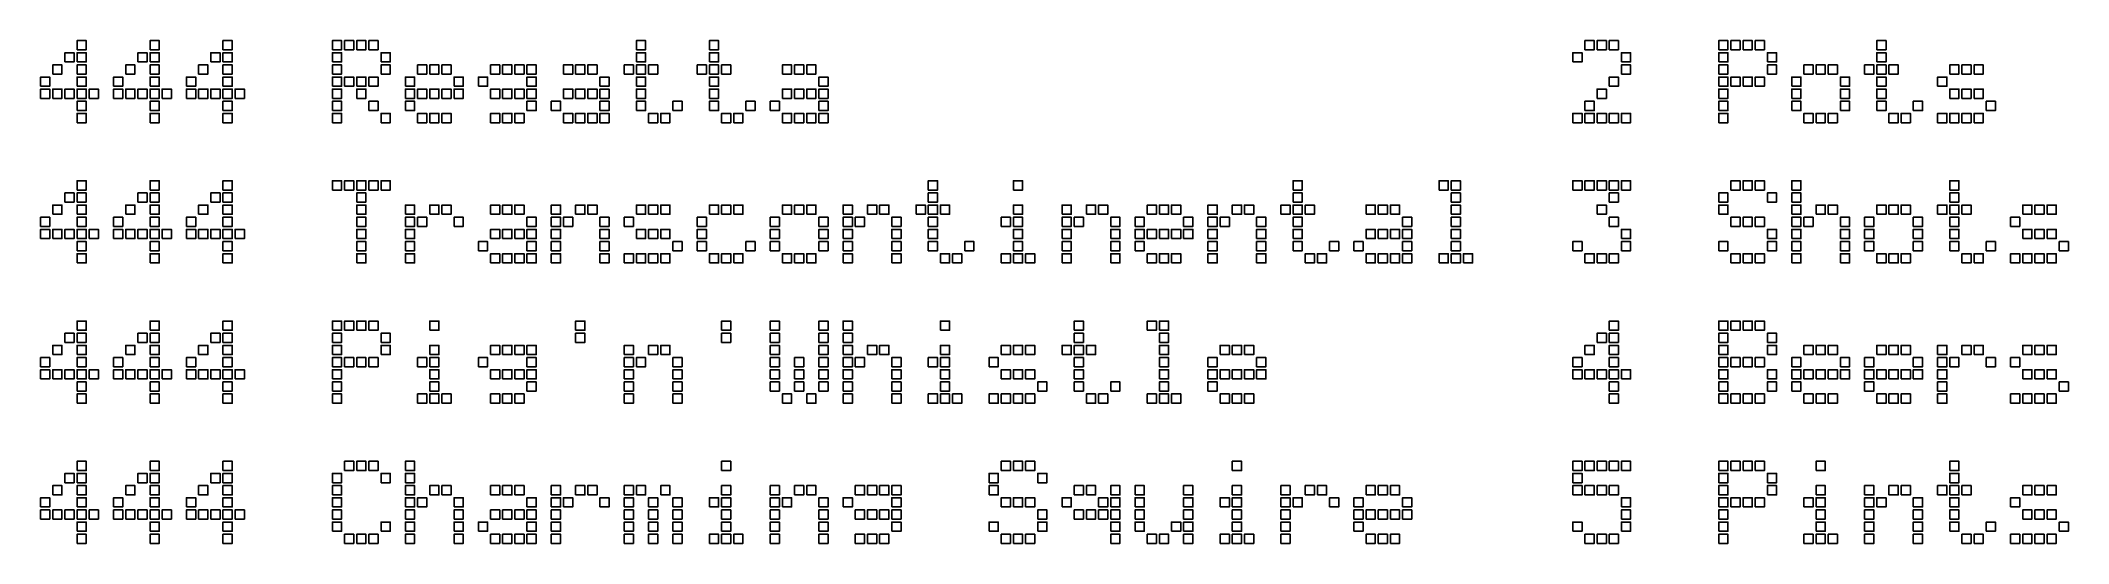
# Model space of a CAD drawing. Extents: x -7 to 861, y 30 to 246.
import ezdxf

# ---------------------------------------------------------------- set-up
doc = ezdxf.new("R2010")
doc.units = 0

msp = doc.modelspace()

# ---------------------------------------------------------------- linework, layer by layer
at = {"layer": 'Layer 1', "color": 7}
for points in [[(8.173031, 242.100856), (8.173031, 246.049652), (12.121812, 246.049652), (12.121812, 242.100856), (8.173031, 242.100856)], [(39.437629, 242.100856), (39.437629, 246.049652), (43.38641, 246.049652), (43.38641, 242.100856), (39.437629, 242.100856)], [(70.70224, 242.100856), (70.70224, 246.049652), (74.651021, 246.049652), (74.651021, 242.100856), (70.70224, 242.100856)], [(117.599143, 242.100856), (117.599143, 246.049652), (121.547924, 246.049652), (121.547924, 242.100856), (117.599143, 242.100856)], [(122.809907, 242.100856), (122.809907, 246.049652), (126.758688, 246.049652), (126.758688, 242.100856), (122.809907, 242.100856)], [(128.020671, 242.100856), (128.020671, 246.049652), (131.969466, 246.049652), (131.969466, 242.100856), (128.020671, 242.100856)], [(133.231449, 242.100856), (133.231449, 246.049652), (137.18023, 246.049652), (137.18023, 242.100856), (133.231449, 242.100856)], [(247.868325, 242.100856), (247.868325, 246.049652), (251.81712, 246.049652), (251.81712, 242.100856), (247.868325, 242.100856)], [(279.132923, 242.100856), (279.132923, 246.049652), (283.081703, 246.049652), (283.081703, 242.100856), (279.132923, 242.100856)], [(654.30819, 242.100856), (654.30819, 246.049652), (658.256971, 246.049652), (658.256971, 242.100856), (654.30819, 242.100856)], [(659.518954, 242.100856), (659.518954, 246.049652), (663.467749, 246.049652), (663.467749, 242.100856), (659.518954, 242.100856)], [(664.729732, 242.100856), (664.729732, 246.049652), (668.678513, 246.049652), (668.678513, 242.100856), (664.729732, 242.100856)], [(711.626621, 242.100856), (711.626621, 246.049652), (715.575402, 246.049652), (715.575402, 242.100856), (711.626621, 242.100856)], [(716.837385, 242.100856), (716.837385, 246.049652), (720.786166, 246.049652), (720.786166, 242.100856), (716.837385, 242.100856)], [(722.048149, 242.100856), (722.048149, 246.049652), (725.996944, 246.049652), (725.996944, 242.100856), (722.048149, 242.100856)], [(727.258927, 242.100856), (727.258927, 246.049652), (731.207708, 246.049652), (731.207708, 242.100856), (727.258927, 242.100856)], [(779.366623, 242.100856), (779.366623, 246.049652), (783.315403, 246.049652), (783.315403, 242.100856), (779.366623, 242.100856)], [(-2.248511, 231.679329), (-2.248511, 235.62811), (1.70027, 235.62811), (1.70027, 231.679329), (-2.248511, 231.679329)], [(2.962253, 236.890093), (2.962253, 240.838873), (6.911048, 240.838873), (6.911048, 236.890093), (2.962253, 236.890093)], [(8.173031, 236.890093), (8.173031, 240.838873), (12.121812, 240.838873), (12.121812, 236.890093), (8.173031, 236.890093)], [(8.173031, 231.679329), (8.173031, 235.62811), (12.121812, 235.62811), (12.121812, 231.679329), (8.173031, 231.679329)], [(29.016101, 231.679329), (29.016101, 235.62811), (32.964882, 235.62811), (32.964882, 231.679329), (29.016101, 231.679329)], [(34.226865, 236.890093), (34.226865, 240.838873), (38.175646, 240.838873), (38.175646, 236.890093), (34.226865, 236.890093)], [(39.437629, 236.890093), (39.437629, 240.838873), (43.38641, 240.838873), (43.38641, 236.890093), (39.437629, 236.890093)], [(39.437629, 231.679329), (39.437629, 235.62811), (43.38641, 235.62811), (43.38641, 231.679329), (39.437629, 231.679329)], [(60.280698, 231.679329), (60.280698, 235.62811), (64.229479, 235.62811), (64.229479, 231.679329), (60.280698, 231.679329)], [(65.491462, 236.890093), (65.491462, 240.838873), (69.440257, 240.838873), (69.440257, 236.890093), (65.491462, 236.890093)], [(70.70224, 236.890093), (70.70224, 240.838873), (74.651021, 240.838873), (74.651021, 236.890093), (70.70224, 236.890093)], [(70.70224, 231.679329), (70.70224, 235.62811), (74.651021, 235.62811), (74.651021, 231.679329), (70.70224, 231.679329)], [(117.599143, 236.890093), (117.599143, 240.838873), (121.547924, 240.838873), (121.547924, 236.890093), (117.599143, 236.890093)], [(117.599143, 231.679329), (117.599143, 235.62811), (121.547924, 235.62811), (121.547924, 231.679329), (117.599143, 231.679329)], [(138.442213, 236.890093), (138.442213, 240.838873), (142.390994, 240.838873), (142.390994, 236.890093), (138.442213, 236.890093)], [(138.442213, 231.679329), (138.442213, 235.62811), (142.390994, 235.62811), (142.390994, 231.679329), (138.442213, 231.679329)], [(154.074519, 231.679329), (154.074519, 235.62811), (158.0233, 235.62811), (158.0233, 231.679329), (154.074519, 231.679329)], [(159.285283, 231.679329), (159.285283, 235.62811), (163.234064, 235.62811), (163.234064, 231.679329), (159.285283, 231.679329)], [(164.496047, 231.679329), (164.496047, 235.62811), (168.444842, 235.62811), (168.444842, 231.679329), (164.496047, 231.679329)], [(185.339116, 231.679329), (185.339116, 235.62811), (189.287897, 235.62811), (189.287897, 231.679329), (185.339116, 231.679329)], [(190.54988, 231.679329), (190.54988, 235.62811), (194.498661, 235.62811), (194.498661, 231.679329), (190.54988, 231.679329)], [(195.760644, 231.679329), (195.760644, 235.62811), (199.709439, 235.62811), (199.709439, 231.679329), (195.760644, 231.679329)], [(200.971422, 231.679329), (200.971422, 235.62811), (204.920203, 235.62811), (204.920203, 231.679329), (200.971422, 231.679329)], [(216.603728, 231.679329), (216.603728, 235.62811), (220.552523, 235.62811), (220.552523, 231.679329), (216.603728, 231.679329)], [(221.814506, 231.679329), (221.814506, 235.62811), (225.763287, 235.62811), (225.763287, 231.679329), (221.814506, 231.679329)], [(227.02527, 231.679329), (227.02527, 235.62811), (230.974051, 235.62811), (230.974051, 231.679329), (227.02527, 231.679329)], [(242.657561, 231.679329), (242.657561, 235.62811), (246.606342, 235.62811), (246.606342, 231.679329), (242.657561, 231.679329)], [(247.868325, 236.890093), (247.868325, 240.838873), (251.81712, 240.838873), (251.81712, 236.890093), (247.868325, 236.890093)], [(247.868325, 231.679329), (247.868325, 235.62811), (251.81712, 235.62811), (251.81712, 231.679329), (247.868325, 231.679329)], [(253.079089, 231.679329), (253.079089, 235.62811), (257.027884, 235.62811), (257.027884, 231.679329), (253.079089, 231.679329)], [(273.922159, 231.679329), (273.922159, 235.62811), (277.87094, 235.62811), (277.87094, 231.679329), (273.922159, 231.679329)], [(279.132923, 236.890093), (279.132923, 240.838873), (283.081703, 240.838873), (283.081703, 236.890093), (279.132923, 236.890093)], [(279.132923, 231.679329), (279.132923, 235.62811), (283.081703, 235.62811), (283.081703, 231.679329), (279.132923, 231.679329)], [(284.343686, 231.679329), (284.343686, 235.62811), (288.292481, 235.62811), (288.292481, 231.679329), (284.343686, 231.679329)], [(310.397548, 231.679329), (310.397548, 235.62811), (314.346329, 235.62811), (314.346329, 231.679329), (310.397548, 231.679329)], [(315.608312, 231.679329), (315.608312, 235.62811), (319.557093, 235.62811), (319.557093, 231.679329), (315.608312, 231.679329)], [(320.819076, 231.679329), (320.819076, 235.62811), (324.767857, 235.62811), (324.767857, 231.679329), (320.819076, 231.679329)], [(649.097427, 236.890093), (649.097427, 240.838873), (653.046207, 240.838873), (653.046207, 236.890093), (649.097427, 236.890093)], [(669.940496, 236.890093), (669.940496, 240.838873), (673.889277, 240.838873), (673.889277, 236.890093), (669.940496, 236.890093)], [(669.940496, 231.679329), (669.940496, 235.62811), (673.889277, 235.62811), (673.889277, 231.679329), (669.940496, 231.679329)], [(711.626621, 236.890093), (711.626621, 240.838873), (715.575402, 240.838873), (715.575402, 236.890093), (711.626621, 236.890093)], [(711.626621, 231.679329), (711.626621, 235.62811), (715.575402, 235.62811), (715.575402, 231.679329), (711.626621, 231.679329)], [(732.469691, 236.890093), (732.469691, 240.838873), (736.418472, 240.838873), (736.418472, 236.890093), (732.469691, 236.890093)], [(732.469691, 231.679329), (732.469691, 235.62811), (736.418472, 235.62811), (736.418472, 231.679329), (732.469691, 231.679329)], [(748.101983, 231.679329), (748.101983, 235.62811), (752.050763, 235.62811), (752.050763, 231.679329), (748.101983, 231.679329)], [(753.312746, 231.679329), (753.312746, 235.62811), (757.261541, 235.62811), (757.261541, 231.679329), (753.312746, 231.679329)], [(758.523524, 231.679329), (758.523524, 235.62811), (762.472305, 235.62811), (762.472305, 231.679329), (758.523524, 231.679329)], [(774.155859, 231.679329), (774.155859, 235.62811), (778.10464, 235.62811), (778.10464, 231.679329), (774.155859, 231.679329)], [(779.366623, 236.890093), (779.366623, 240.838873), (783.315403, 240.838873), (783.315403, 236.890093), (779.366623, 236.890093)], [(779.366623, 231.679329), (779.366623, 235.62811), (783.315403, 235.62811), (783.315403, 231.679329), (779.366623, 231.679329)], [(784.577386, 231.679329), (784.577386, 235.62811), (788.526181, 235.62811), (788.526181, 231.679329), (784.577386, 231.679329)], [(810.631177, 231.679329), (810.631177, 235.62811), (814.579958, 235.62811), (814.579958, 231.679329), (810.631177, 231.679329)], [(815.841941, 231.679329), (815.841941, 235.62811), (819.790722, 235.62811), (819.790722, 231.679329), (815.841941, 231.679329)], [(821.052705, 231.679329), (821.052705, 235.62811), (825.0015, 235.62811), (825.0015, 231.679329), (821.052705, 231.679329)], [(-7.459274, 226.468565), (-7.459274, 230.417346), (-3.510494, 230.417346), (-3.510494, 226.468565), (-7.459274, 226.468565)], [(8.173031, 226.468565), (8.173031, 230.417346), (12.121812, 230.417346), (12.121812, 226.468565), (8.173031, 226.468565)], [(23.805323, 226.468565), (23.805323, 230.417346), (27.754118, 230.417346), (27.754118, 226.468565), (23.805323, 226.468565)], [(39.437629, 226.468565), (39.437629, 230.417346), (43.38641, 230.417346), (43.38641, 226.468565), (39.437629, 226.468565)], [(55.069934, 226.468565), (55.069934, 230.417346), (59.018715, 230.417346), (59.018715, 226.468565), (55.069934, 226.468565)], [(70.70224, 226.468565), (70.70224, 230.417346), (74.651021, 230.417346), (74.651021, 226.468565), (70.70224, 226.468565)], [(117.599143, 226.468565), (117.599143, 230.417346), (121.547924, 230.417346), (121.547924, 226.468565), (117.599143, 226.468565)], [(122.809907, 226.468565), (122.809907, 230.417346), (126.758688, 230.417346), (126.758688, 226.468565), (122.809907, 226.468565)], [(128.020671, 226.468565), (128.020671, 230.417346), (131.969466, 230.417346), (131.969466, 226.468565), (128.020671, 226.468565)], [(133.231449, 226.468565), (133.231449, 230.417346), (137.18023, 230.417346), (137.18023, 226.468565), (133.231449, 226.468565)], [(148.863755, 226.468565), (148.863755, 230.417346), (152.812536, 230.417346), (152.812536, 226.468565), (148.863755, 226.468565)], [(169.706825, 226.468565), (169.706825, 230.417346), (173.655606, 230.417346), (173.655606, 226.468565), (169.706825, 226.468565)], [(180.128352, 226.468565), (180.128352, 230.417346), (184.077133, 230.417346), (184.077133, 226.468565), (180.128352, 226.468565)], [(200.971422, 226.468565), (200.971422, 230.417346), (204.920203, 230.417346), (204.920203, 226.468565), (200.971422, 226.468565)], [(232.236034, 226.468565), (232.236034, 230.417346), (236.184814, 230.417346), (236.184814, 226.468565), (232.236034, 226.468565)], [(247.868325, 226.468565), (247.868325, 230.417346), (251.81712, 230.417346), (251.81712, 226.468565), (247.868325, 226.468565)], [(279.132923, 226.468565), (279.132923, 230.417346), (283.081703, 230.417346), (283.081703, 226.468565), (279.132923, 226.468565)], [(326.02984, 226.468565), (326.02984, 230.417346), (329.978635, 230.417346), (329.978635, 226.468565), (326.02984, 226.468565)], [(664.729732, 226.468565), (664.729732, 230.417346), (668.678513, 230.417346), (668.678513, 226.468565), (664.729732, 226.468565)], [(711.626621, 226.468565), (711.626621, 230.417346), (715.575402, 230.417346), (715.575402, 226.468565), (711.626621, 226.468565)], [(716.837385, 226.468565), (716.837385, 230.417346), (720.786166, 230.417346), (720.786166, 226.468565), (716.837385, 226.468565)], [(722.048149, 226.468565), (722.048149, 230.417346), (725.996944, 230.417346), (725.996944, 226.468565), (722.048149, 226.468565)], [(727.258927, 226.468565), (727.258927, 230.417346), (731.207708, 230.417346), (731.207708, 226.468565), (727.258927, 226.468565)], [(742.891219, 226.468565), (742.891219, 230.417346), (746.84, 230.417346), (746.84, 226.468565), (742.891219, 226.468565)], [(763.734288, 226.468565), (763.734288, 230.417346), (767.683069, 230.417346), (767.683069, 226.468565), (763.734288, 226.468565)], [(779.366623, 226.468565), (779.366623, 230.417346), (783.315403, 230.417346), (783.315403, 226.468565), (779.366623, 226.468565)], [(805.420413, 226.468565), (805.420413, 230.417346), (809.369194, 230.417346), (809.369194, 226.468565), (805.420413, 226.468565)], [(-7.459274, 221.257787), (-7.459274, 225.206582), (-3.510494, 225.206582), (-3.510494, 221.257787), (-7.459274, 221.257787)], [(-2.248511, 221.257787), (-2.248511, 225.206582), (1.70027, 225.206582), (1.70027, 221.257787), (-2.248511, 221.257787)], [(2.962253, 221.257787), (2.962253, 225.206582), (6.911048, 225.206582), (6.911048, 221.257787), (2.962253, 221.257787)], [(8.173031, 221.257787), (8.173031, 225.206582), (12.121812, 225.206582), (12.121812, 221.257787), (8.173031, 221.257787)], [(8.173031, 216.047023), (8.173031, 219.995804), (12.121812, 219.995804), (12.121812, 216.047023), (8.173031, 216.047023)], [(13.383795, 221.257787), (13.383795, 225.206582), (17.332576, 225.206582), (17.332576, 221.257787), (13.383795, 221.257787)], [(23.805323, 221.257787), (23.805323, 225.206582), (27.754118, 225.206582), (27.754118, 221.257787), (23.805323, 221.257787)], [(29.016101, 221.257787), (29.016101, 225.206582), (32.964882, 225.206582), (32.964882, 221.257787), (29.016101, 221.257787)], [(34.226865, 221.257787), (34.226865, 225.206582), (38.175646, 225.206582), (38.175646, 221.257787), (34.226865, 221.257787)], [(39.437629, 221.257787), (39.437629, 225.206582), (43.38641, 225.206582), (43.38641, 221.257787), (39.437629, 221.257787)], [(39.437629, 216.047023), (39.437629, 219.995804), (43.38641, 219.995804), (43.38641, 216.047023), (39.437629, 216.047023)], [(44.648393, 221.257787), (44.648393, 225.206582), (48.597188, 225.206582), (48.597188, 221.257787), (44.648393, 221.257787)], [(55.069934, 221.257787), (55.069934, 225.206582), (59.018715, 225.206582), (59.018715, 221.257787), (55.069934, 221.257787)], [(60.280698, 221.257787), (60.280698, 225.206582), (64.229479, 225.206582), (64.229479, 221.257787), (60.280698, 221.257787)], [(65.491462, 221.257787), (65.491462, 225.206582), (69.440257, 225.206582), (69.440257, 221.257787), (65.491462, 221.257787)], [(70.70224, 221.257787), (70.70224, 225.206582), (74.651021, 225.206582), (74.651021, 221.257787), (70.70224, 221.257787)], [(70.70224, 216.047023), (70.70224, 219.995804), (74.651021, 219.995804), (74.651021, 216.047023), (70.70224, 216.047023)], [(75.913004, 221.257787), (75.913004, 225.206582), (79.861785, 225.206582), (79.861785, 221.257787), (75.913004, 221.257787)], [(117.599143, 221.257787), (117.599143, 225.206582), (121.547924, 225.206582), (121.547924, 221.257787), (117.599143, 221.257787)], [(117.599143, 216.047023), (117.599143, 219.995804), (121.547924, 219.995804), (121.547924, 216.047023), (117.599143, 216.047023)], [(128.020671, 221.257787), (128.020671, 225.206582), (131.969466, 225.206582), (131.969466, 221.257787), (128.020671, 221.257787)], [(133.231449, 216.047023), (133.231449, 219.995804), (137.18023, 219.995804), (137.18023, 216.047023), (133.231449, 216.047023)], [(148.863755, 221.257787), (148.863755, 225.206582), (152.812536, 225.206582), (152.812536, 221.257787), (148.863755, 221.257787)], [(148.863755, 216.047023), (148.863755, 219.995804), (152.812536, 219.995804), (152.812536, 216.047023), (148.863755, 216.047023)], [(154.074519, 221.257787), (154.074519, 225.206582), (158.0233, 225.206582), (158.0233, 221.257787), (154.074519, 221.257787)], [(159.285283, 221.257787), (159.285283, 225.206582), (163.234064, 225.206582), (163.234064, 221.257787), (159.285283, 221.257787)], [(164.496047, 221.257787), (164.496047, 225.206582), (168.444842, 225.206582), (168.444842, 221.257787), (164.496047, 221.257787)], [(169.706825, 221.257787), (169.706825, 225.206582), (173.655606, 225.206582), (173.655606, 221.257787), (169.706825, 221.257787)], [(185.339116, 221.257787), (185.339116, 225.206582), (189.287897, 225.206582), (189.287897, 221.257787), (185.339116, 221.257787)], [(190.54988, 221.257787), (190.54988, 225.206582), (194.498661, 225.206582), (194.498661, 221.257787), (190.54988, 221.257787)], [(195.760644, 221.257787), (195.760644, 225.206582), (199.709439, 225.206582), (199.709439, 221.257787), (195.760644, 221.257787)], [(200.971422, 221.257787), (200.971422, 225.206582), (204.920203, 225.206582), (204.920203, 221.257787), (200.971422, 221.257787)], [(200.971422, 216.047023), (200.971422, 219.995804), (204.920203, 219.995804), (204.920203, 216.047023), (200.971422, 216.047023)], [(211.392964, 216.047023), (211.392964, 219.995804), (215.341745, 219.995804), (215.341745, 216.047023), (211.392964, 216.047023)], [(216.603728, 221.257787), (216.603728, 225.206582), (220.552523, 225.206582), (220.552523, 221.257787), (216.603728, 221.257787)], [(221.814506, 221.257787), (221.814506, 225.206582), (225.763287, 225.206582), (225.763287, 221.257787), (221.814506, 221.257787)], [(227.02527, 221.257787), (227.02527, 225.206582), (230.974051, 225.206582), (230.974051, 221.257787), (227.02527, 221.257787)], [(232.236034, 221.257787), (232.236034, 225.206582), (236.184814, 225.206582), (236.184814, 221.257787), (232.236034, 221.257787)], [(232.236034, 216.047023), (232.236034, 219.995804), (236.184814, 219.995804), (236.184814, 216.047023), (232.236034, 216.047023)], [(247.868325, 221.257787), (247.868325, 225.206582), (251.81712, 225.206582), (251.81712, 221.257787), (247.868325, 221.257787)], [(247.868325, 216.047023), (247.868325, 219.995804), (251.81712, 219.995804), (251.81712, 216.047023), (247.868325, 216.047023)], [(263.500631, 216.047023), (263.500631, 219.995804), (267.449412, 219.995804), (267.449412, 216.047023), (263.500631, 216.047023)], [(279.132923, 221.257787), (279.132923, 225.206582), (283.081703, 225.206582), (283.081703, 221.257787), (279.132923, 221.257787)], [(279.132923, 216.047023), (279.132923, 219.995804), (283.081703, 219.995804), (283.081703, 216.047023), (279.132923, 216.047023)], [(294.765228, 216.047023), (294.765228, 219.995804), (298.714009, 219.995804), (298.714009, 216.047023), (294.765228, 216.047023)], [(305.18677, 216.047023), (305.18677, 219.995804), (309.135565, 219.995804), (309.135565, 216.047023), (305.18677, 216.047023)], [(310.397548, 221.257787), (310.397548, 225.206582), (314.346329, 225.206582), (314.346329, 221.257787), (310.397548, 221.257787)], [(315.608312, 221.257787), (315.608312, 225.206582), (319.557093, 225.206582), (319.557093, 221.257787), (315.608312, 221.257787)], [(320.819076, 221.257787), (320.819076, 225.206582), (324.767857, 225.206582), (324.767857, 221.257787), (320.819076, 221.257787)], [(326.02984, 221.257787), (326.02984, 225.206582), (329.978635, 225.206582), (329.978635, 221.257787), (326.02984, 221.257787)], [(326.02984, 216.047023), (326.02984, 219.995804), (329.978635, 219.995804), (329.978635, 216.047023), (326.02984, 216.047023)], [(654.30819, 216.047023), (654.30819, 219.995804), (658.256971, 219.995804), (658.256971, 216.047023), (654.30819, 216.047023)], [(659.518954, 221.257787), (659.518954, 225.206582), (663.467749, 225.206582), (663.467749, 221.257787), (659.518954, 221.257787)], [(711.626621, 221.257787), (711.626621, 225.206582), (715.575402, 225.206582), (715.575402, 221.257787), (711.626621, 221.257787)], [(711.626621, 216.047023), (711.626621, 219.995804), (715.575402, 219.995804), (715.575402, 216.047023), (711.626621, 216.047023)], [(742.891219, 221.257787), (742.891219, 225.206582), (746.84, 225.206582), (746.84, 221.257787), (742.891219, 221.257787)], [(742.891219, 216.047023), (742.891219, 219.995804), (746.84, 219.995804), (746.84, 216.047023), (742.891219, 216.047023)], [(763.734288, 221.257787), (763.734288, 225.206582), (767.683069, 225.206582), (767.683069, 221.257787), (763.734288, 221.257787)], [(763.734288, 216.047023), (763.734288, 219.995804), (767.683069, 219.995804), (767.683069, 216.047023), (763.734288, 216.047023)], [(779.366623, 221.257787), (779.366623, 225.206582), (783.315403, 225.206582), (783.315403, 221.257787), (779.366623, 221.257787)], [(779.366623, 216.047023), (779.366623, 219.995804), (783.315403, 219.995804), (783.315403, 216.047023), (779.366623, 216.047023)], [(794.998928, 216.047023), (794.998928, 219.995804), (798.947709, 219.995804), (798.947709, 216.047023), (794.998928, 216.047023)], [(810.631177, 221.257787), (810.631177, 225.206582), (814.579958, 225.206582), (814.579958, 221.257787), (810.631177, 221.257787)], [(815.841941, 221.257787), (815.841941, 225.206582), (819.790722, 225.206582), (819.790722, 221.257787), (815.841941, 221.257787)], [(821.052705, 221.257787), (821.052705, 225.206582), (825.0015, 225.206582), (825.0015, 221.257787), (821.052705, 221.257787)], [(826.263483, 216.047023), (826.263483, 219.995804), (830.212264, 219.995804), (830.212264, 216.047023), (826.263483, 216.047023)], [(8.173031, 210.836259), (8.173031, 214.78504), (12.121812, 214.78504), (12.121812, 210.836259), (8.173031, 210.836259)], [(39.437629, 210.836259), (39.437629, 214.78504), (43.38641, 214.78504), (43.38641, 210.836259), (39.437629, 210.836259)], [(70.70224, 210.836259), (70.70224, 214.78504), (74.651021, 214.78504), (74.651021, 210.836259), (70.70224, 210.836259)], [(117.599143, 210.836259), (117.599143, 214.78504), (121.547924, 214.78504), (121.547924, 210.836259), (117.599143, 210.836259)], [(138.442213, 210.836259), (138.442213, 214.78504), (142.390994, 214.78504), (142.390994, 210.836259), (138.442213, 210.836259)], [(154.074519, 210.836259), (154.074519, 214.78504), (158.0233, 214.78504), (158.0233, 210.836259), (154.074519, 210.836259)], [(159.285283, 210.836259), (159.285283, 214.78504), (163.234064, 214.78504), (163.234064, 210.836259), (159.285283, 210.836259)], [(164.496047, 210.836259), (164.496047, 214.78504), (168.444842, 214.78504), (168.444842, 210.836259), (164.496047, 210.836259)], [(185.339116, 210.836259), (185.339116, 214.78504), (189.287897, 214.78504), (189.287897, 210.836259), (185.339116, 210.836259)], [(190.54988, 210.836259), (190.54988, 214.78504), (194.498661, 214.78504), (194.498661, 210.836259), (190.54988, 210.836259)], [(195.760644, 210.836259), (195.760644, 214.78504), (199.709439, 214.78504), (199.709439, 210.836259), (195.760644, 210.836259)], [(216.603728, 210.836259), (216.603728, 214.78504), (220.552523, 214.78504), (220.552523, 210.836259), (216.603728, 210.836259)], [(221.814506, 210.836259), (221.814506, 214.78504), (225.763287, 214.78504), (225.763287, 210.836259), (221.814506, 210.836259)], [(227.02527, 210.836259), (227.02527, 214.78504), (230.974051, 214.78504), (230.974051, 210.836259), (227.02527, 210.836259)], [(232.236034, 210.836259), (232.236034, 214.78504), (236.184814, 214.78504), (236.184814, 210.836259), (232.236034, 210.836259)], [(253.079089, 210.836259), (253.079089, 214.78504), (257.027884, 214.78504), (257.027884, 210.836259), (253.079089, 210.836259)], [(258.289867, 210.836259), (258.289867, 214.78504), (262.238648, 214.78504), (262.238648, 210.836259), (258.289867, 210.836259)], [(284.343686, 210.836259), (284.343686, 214.78504), (288.292481, 214.78504), (288.292481, 210.836259), (284.343686, 210.836259)], [(289.554464, 210.836259), (289.554464, 214.78504), (293.503245, 214.78504), (293.503245, 210.836259), (289.554464, 210.836259)], [(310.397548, 210.836259), (310.397548, 214.78504), (314.346329, 214.78504), (314.346329, 210.836259), (310.397548, 210.836259)], [(315.608312, 210.836259), (315.608312, 214.78504), (319.557093, 214.78504), (319.557093, 210.836259), (315.608312, 210.836259)], [(320.819076, 210.836259), (320.819076, 214.78504), (324.767857, 214.78504), (324.767857, 210.836259), (320.819076, 210.836259)], [(326.02984, 210.836259), (326.02984, 214.78504), (329.978635, 214.78504), (329.978635, 210.836259), (326.02984, 210.836259)], [(649.097427, 210.836259), (649.097427, 214.78504), (653.046207, 214.78504), (653.046207, 210.836259), (649.097427, 210.836259)], [(654.30819, 210.836259), (654.30819, 214.78504), (658.256971, 214.78504), (658.256971, 210.836259), (654.30819, 210.836259)], [(659.518954, 210.836259), (659.518954, 214.78504), (663.467749, 214.78504), (663.467749, 210.836259), (659.518954, 210.836259)], [(664.729732, 210.836259), (664.729732, 214.78504), (668.678513, 214.78504), (668.678513, 210.836259), (664.729732, 210.836259)], [(669.940496, 210.836259), (669.940496, 214.78504), (673.889277, 214.78504), (673.889277, 210.836259), (669.940496, 210.836259)], [(711.626621, 210.836259), (711.626621, 214.78504), (715.575402, 214.78504), (715.575402, 210.836259), (711.626621, 210.836259)], [(748.101983, 210.836259), (748.101983, 214.78504), (752.050763, 214.78504), (752.050763, 210.836259), (748.101983, 210.836259)], [(753.312746, 210.836259), (753.312746, 214.78504), (757.261541, 214.78504), (757.261541, 210.836259), (753.312746, 210.836259)], [(758.523524, 210.836259), (758.523524, 214.78504), (762.472305, 214.78504), (762.472305, 210.836259), (758.523524, 210.836259)], [(784.577386, 210.836259), (784.577386, 214.78504), (788.526181, 214.78504), (788.526181, 210.836259), (784.577386, 210.836259)], [(789.788164, 210.836259), (789.788164, 214.78504), (793.736945, 214.78504), (793.736945, 210.836259), (789.788164, 210.836259)], [(805.420413, 210.836259), (805.420413, 214.78504), (809.369194, 214.78504), (809.369194, 210.836259), (805.420413, 210.836259)], [(810.631177, 210.836259), (810.631177, 214.78504), (814.579958, 214.78504), (814.579958, 210.836259), (810.631177, 210.836259)], [(815.841941, 210.836259), (815.841941, 214.78504), (819.790722, 214.78504), (819.790722, 210.836259), (815.841941, 210.836259)], [(821.052705, 210.836259), (821.052705, 214.78504), (825.0015, 214.78504), (825.0015, 210.836259), (821.052705, 210.836259)], [(8.173031, 181.96875), (8.173031, 185.917531), (12.121812, 185.917531), (12.121812, 181.96875), (8.173031, 181.96875)], [(39.437629, 181.96875), (39.437629, 185.917531), (43.38641, 185.917531), (43.38641, 181.96875), (39.437629, 181.96875)], [(70.70224, 181.96875), (70.70224, 185.917531), (74.651021, 185.917531), (74.651021, 181.96875), (70.70224, 181.96875)], [(117.599143, 181.96875), (117.599143, 185.917531), (121.547924, 185.917531), (121.547924, 181.96875), (117.599143, 181.96875)], [(122.809907, 181.96875), (122.809907, 185.917531), (126.758688, 185.917531), (126.758688, 181.96875), (122.809907, 181.96875)], [(128.020671, 181.96875), (128.020671, 185.917531), (131.969466, 185.917531), (131.969466, 181.96875), (128.020671, 181.96875)], [(133.231449, 181.96875), (133.231449, 185.917531), (137.18023, 185.917531), (137.18023, 181.96875), (133.231449, 181.96875)], [(138.442213, 181.96875), (138.442213, 185.917531), (142.390994, 185.917531), (142.390994, 181.96875), (138.442213, 181.96875)], [(372.926743, 181.96875), (372.926743, 185.917531), (376.875524, 185.917531), (376.875524, 181.96875), (372.926743, 181.96875)], [(409.402104, 181.96875), (409.402104, 185.917531), (413.350885, 185.917531), (413.350885, 181.96875), (409.402104, 181.96875)], [(529.249758, 181.96875), (529.249758, 185.917531), (533.198553, 185.917531), (533.198553, 181.96875), (529.249758, 181.96875)], [(591.778996, 181.96875), (591.778996, 185.917531), (595.727791, 185.917531), (595.727791, 181.96875), (591.778996, 181.96875)], [(596.989774, 181.96875), (596.989774, 185.917531), (600.938555, 185.917531), (600.938555, 181.96875), (596.989774, 181.96875)], [(649.097427, 181.96875), (649.097427, 185.917531), (653.046207, 185.917531), (653.046207, 181.96875), (649.097427, 181.96875)], [(654.30819, 181.96875), (654.30819, 185.917531), (658.256971, 185.917531), (658.256971, 181.96875), (654.30819, 181.96875)], [(659.518954, 181.96875), (659.518954, 185.917531), (663.467749, 185.917531), (663.467749, 181.96875), (659.518954, 181.96875)], [(664.729732, 181.96875), (664.729732, 185.917531), (668.678513, 185.917531), (668.678513, 181.96875), (664.729732, 181.96875)], [(669.940496, 181.96875), (669.940496, 185.917531), (673.889277, 185.917531), (673.889277, 181.96875), (669.940496, 181.96875)], [(716.837385, 181.96875), (716.837385, 185.917531), (720.786166, 185.917531), (720.786166, 181.96875), (716.837385, 181.96875)], [(722.048149, 181.96875), (722.048149, 185.917531), (725.996944, 185.917531), (725.996944, 181.96875), (722.048149, 181.96875)], [(727.258927, 181.96875), (727.258927, 185.917531), (731.207708, 185.917531), (731.207708, 181.96875), (727.258927, 181.96875)], [(742.891219, 181.96875), (742.891219, 185.917531), (746.84, 185.917531), (746.84, 181.96875), (742.891219, 181.96875)], [(810.631177, 181.96875), (810.631177, 185.917531), (814.579958, 185.917531), (814.579958, 181.96875), (810.631177, 181.96875)], [(-2.248511, 171.547208), (-2.248511, 175.495989), (1.70027, 175.495989), (1.70027, 171.547208), (-2.248511, 171.547208)], [(2.962253, 176.757972), (2.962253, 180.706767), (6.911048, 180.706767), (6.911048, 176.757972), (2.962253, 176.757972)], [(8.173031, 176.757972), (8.173031, 180.706767), (12.121812, 180.706767), (12.121812, 176.757972), (8.173031, 176.757972)], [(8.173031, 171.547208), (8.173031, 175.495989), (12.121812, 175.495989), (12.121812, 171.547208), (8.173031, 171.547208)], [(29.016101, 171.547208), (29.016101, 175.495989), (32.964882, 175.495989), (32.964882, 171.547208), (29.016101, 171.547208)], [(34.226865, 176.757972), (34.226865, 180.706767), (38.175646, 180.706767), (38.175646, 176.757972), (34.226865, 176.757972)], [(39.437629, 176.757972), (39.437629, 180.706767), (43.38641, 180.706767), (43.38641, 176.757972), (39.437629, 176.757972)], [(39.437629, 171.547208), (39.437629, 175.495989), (43.38641, 175.495989), (43.38641, 171.547208), (39.437629, 171.547208)], [(60.280698, 171.547208), (60.280698, 175.495989), (64.229479, 175.495989), (64.229479, 171.547208), (60.280698, 171.547208)], [(65.491462, 176.757972), (65.491462, 180.706767), (69.440257, 180.706767), (69.440257, 176.757972), (65.491462, 176.757972)], [(70.70224, 176.757972), (70.70224, 180.706767), (74.651021, 180.706767), (74.651021, 176.757972), (70.70224, 176.757972)], [(70.70224, 171.547208), (70.70224, 175.495989), (74.651021, 175.495989), (74.651021, 171.547208), (70.70224, 171.547208)], [(128.020671, 176.757972), (128.020671, 180.706767), (131.969466, 180.706767), (131.969466, 176.757972), (128.020671, 176.757972)], [(128.020671, 171.547208), (128.020671, 175.495989), (131.969466, 175.495989), (131.969466, 171.547208), (128.020671, 171.547208)], [(148.863755, 171.547208), (148.863755, 175.495989), (152.812536, 175.495989), (152.812536, 171.547208), (148.863755, 171.547208)], [(159.285283, 171.547208), (159.285283, 175.495989), (163.234064, 175.495989), (163.234064, 171.547208), (159.285283, 171.547208)], [(164.496047, 171.547208), (164.496047, 175.495989), (168.444842, 175.495989), (168.444842, 171.547208), (164.496047, 171.547208)], [(185.339116, 171.547208), (185.339116, 175.495989), (189.287897, 175.495989), (189.287897, 171.547208), (185.339116, 171.547208)], [(190.54988, 171.547208), (190.54988, 175.495989), (194.498661, 175.495989), (194.498661, 171.547208), (190.54988, 171.547208)], [(195.760644, 171.547208), (195.760644, 175.495989), (199.709439, 175.495989), (199.709439, 171.547208), (195.760644, 171.547208)], [(211.392964, 171.547208), (211.392964, 175.495989), (215.341745, 175.495989), (215.341745, 171.547208), (211.392964, 171.547208)], [(221.814506, 171.547208), (221.814506, 175.495989), (225.763287, 175.495989), (225.763287, 171.547208), (221.814506, 171.547208)], [(227.02527, 171.547208), (227.02527, 175.495989), (230.974051, 175.495989), (230.974051, 171.547208), (227.02527, 171.547208)], [(247.868325, 171.547208), (247.868325, 175.495989), (251.81712, 175.495989), (251.81712, 171.547208), (247.868325, 171.547208)], [(253.079089, 171.547208), (253.079089, 175.495989), (257.027884, 175.495989), (257.027884, 171.547208), (253.079089, 171.547208)], [(258.289867, 171.547208), (258.289867, 175.495989), (262.238648, 175.495989), (262.238648, 171.547208), (258.289867, 171.547208)], [(279.132923, 171.547208), (279.132923, 175.495989), (283.081703, 175.495989), (283.081703, 171.547208), (279.132923, 171.547208)], [(284.343686, 171.547208), (284.343686, 175.495989), (288.292481, 175.495989), (288.292481, 171.547208), (284.343686, 171.547208)], [(289.554464, 171.547208), (289.554464, 175.495989), (293.503245, 175.495989), (293.503245, 171.547208), (289.554464, 171.547208)], [(310.397548, 171.547208), (310.397548, 175.495989), (314.346329, 175.495989), (314.346329, 171.547208), (310.397548, 171.547208)], [(315.608312, 171.547208), (315.608312, 175.495989), (319.557093, 175.495989), (319.557093, 171.547208), (315.608312, 171.547208)], [(320.819076, 171.547208), (320.819076, 175.495989), (324.767857, 175.495989), (324.767857, 171.547208), (320.819076, 171.547208)], [(336.451368, 171.547208), (336.451368, 175.495989), (340.400163, 175.495989), (340.400163, 171.547208), (336.451368, 171.547208)], [(346.87291, 171.547208), (346.87291, 175.495989), (350.82169, 175.495989), (350.82169, 171.547208), (346.87291, 171.547208)], [(352.083673, 171.547208), (352.083673, 175.495989), (356.032454, 175.495989), (356.032454, 171.547208), (352.083673, 171.547208)], [(367.715965, 171.547208), (367.715965, 175.495989), (371.66476, 175.495989), (371.66476, 171.547208), (367.715965, 171.547208)], [(372.926743, 176.757972), (372.926743, 180.706767), (376.875524, 180.706767), (376.875524, 176.757972), (372.926743, 176.757972)], [(372.926743, 171.547208), (372.926743, 175.495989), (376.875524, 175.495989), (376.875524, 171.547208), (372.926743, 171.547208)], [(378.137507, 171.547208), (378.137507, 175.495989), (382.086288, 175.495989), (382.086288, 171.547208), (378.137507, 171.547208)], [(409.402104, 171.547208), (409.402104, 175.495989), (413.350885, 175.495989), (413.350885, 171.547208), (409.402104, 171.547208)], [(430.245202, 171.547208), (430.245202, 175.495989), (434.193997, 175.495989), (434.193997, 171.547208), (430.245202, 171.547208)], [(440.666744, 171.547208), (440.666744, 175.495989), (444.615525, 175.495989), (444.615525, 171.547208), (440.666744, 171.547208)], [(445.877508, 171.547208), (445.877508, 175.495989), (449.826289, 175.495989), (449.826289, 171.547208), (445.877508, 171.547208)], [(466.720564, 171.547208), (466.720564, 175.495989), (470.669359, 175.495989), (470.669359, 171.547208), (466.720564, 171.547208)], [(471.931342, 171.547208), (471.931342, 175.495989), (475.880123, 175.495989), (475.880123, 171.547208), (471.931342, 171.547208)], [(477.142106, 171.547208), (477.142106, 175.495989), (481.090886, 175.495989), (481.090886, 171.547208), (477.142106, 171.547208)], [(492.774397, 171.547208), (492.774397, 175.495989), (496.723178, 175.495989), (496.723178, 171.547208), (492.774397, 171.547208)], [(503.195939, 171.547208), (503.195939, 175.495989), (507.14472, 175.495989), (507.14472, 171.547208), (503.195939, 171.547208)], [(508.406703, 171.547208), (508.406703, 175.495989), (512.355484, 175.495989), (512.355484, 171.547208), (508.406703, 171.547208)], [(524.038994, 171.547208), (524.038994, 175.495989), (527.987775, 175.495989), (527.987775, 171.547208), (524.038994, 171.547208)], [(529.249758, 176.757972), (529.249758, 180.706767), (533.198553, 180.706767), (533.198553, 176.757972), (529.249758, 176.757972)], [(529.249758, 171.547208), (529.249758, 175.495989), (533.198553, 175.495989), (533.198553, 171.547208), (529.249758, 171.547208)], [(534.460536, 171.547208), (534.460536, 175.495989), (538.409317, 175.495989), (538.409317, 171.547208), (534.460536, 171.547208)], [(560.514356, 171.547208), (560.514356, 175.495989), (564.463151, 175.495989), (564.463151, 171.547208), (560.514356, 171.547208)], [(565.725134, 171.547208), (565.725134, 175.495989), (569.673915, 175.495989), (569.673915, 171.547208), (565.725134, 171.547208)], [(570.935898, 171.547208), (570.935898, 175.495989), (574.884678, 175.495989), (574.884678, 171.547208), (570.935898, 171.547208)], [(596.989774, 176.757972), (596.989774, 180.706767), (600.938555, 180.706767), (600.938555, 176.757972), (596.989774, 176.757972)], [(596.989774, 171.547208), (596.989774, 175.495989), (600.938555, 175.495989), (600.938555, 171.547208), (596.989774, 171.547208)], [(659.518954, 171.547208), (659.518954, 175.495989), (663.467749, 175.495989), (663.467749, 171.547208), (659.518954, 171.547208)], [(664.729732, 176.757972), (664.729732, 180.706767), (668.678513, 180.706767), (668.678513, 176.757972), (664.729732, 176.757972)], [(711.626621, 176.757972), (711.626621, 180.706767), (715.575402, 180.706767), (715.575402, 176.757972), (711.626621, 176.757972)], [(711.626621, 171.547208), (711.626621, 175.495989), (715.575402, 175.495989), (715.575402, 171.547208), (711.626621, 171.547208)], [(732.469691, 176.757972), (732.469691, 180.706767), (736.418472, 180.706767), (736.418472, 176.757972), (732.469691, 176.757972)], [(742.891219, 176.757972), (742.891219, 180.706767), (746.84, 180.706767), (746.84, 176.757972), (742.891219, 176.757972)], [(742.891219, 171.547208), (742.891219, 175.495989), (746.84, 175.495989), (746.84, 171.547208), (742.891219, 171.547208)], [(753.312746, 171.547208), (753.312746, 175.495989), (757.261541, 175.495989), (757.261541, 171.547208), (753.312746, 171.547208)], [(758.523524, 171.547208), (758.523524, 175.495989), (762.472305, 175.495989), (762.472305, 171.547208), (758.523524, 171.547208)], [(779.366623, 171.547208), (779.366623, 175.495989), (783.315403, 175.495989), (783.315403, 171.547208), (779.366623, 171.547208)], [(784.577386, 171.547208), (784.577386, 175.495989), (788.526181, 175.495989), (788.526181, 171.547208), (784.577386, 171.547208)], [(789.788164, 171.547208), (789.788164, 175.495989), (793.736945, 175.495989), (793.736945, 171.547208), (789.788164, 171.547208)], [(805.420413, 171.547208), (805.420413, 175.495989), (809.369194, 175.495989), (809.369194, 171.547208), (805.420413, 171.547208)], [(810.631177, 176.757972), (810.631177, 180.706767), (814.579958, 180.706767), (814.579958, 176.757972), (810.631177, 176.757972)], [(810.631177, 171.547208), (810.631177, 175.495989), (814.579958, 175.495989), (814.579958, 171.547208), (810.631177, 171.547208)], [(815.841941, 171.547208), (815.841941, 175.495989), (819.790722, 175.495989), (819.790722, 171.547208), (815.841941, 171.547208)], [(841.895817, 171.547208), (841.895817, 175.495989), (845.844598, 175.495989), (845.844598, 171.547208), (841.895817, 171.547208)], [(847.106581, 171.547208), (847.106581, 175.495989), (851.055362, 175.495989), (851.055362, 171.547208), (847.106581, 171.547208)], [(852.317345, 171.547208), (852.317345, 175.495989), (856.26614, 175.495989), (856.26614, 171.547208), (852.317345, 171.547208)], [(-7.459274, 166.336444), (-7.459274, 170.285225), (-3.510494, 170.285225), (-3.510494, 166.336444), (-7.459274, 166.336444)], [(8.173031, 166.336444), (8.173031, 170.285225), (12.121812, 170.285225), (12.121812, 166.336444), (8.173031, 166.336444)], [(23.805323, 166.336444), (23.805323, 170.285225), (27.754118, 170.285225), (27.754118, 166.336444), (23.805323, 166.336444)], [(39.437629, 166.336444), (39.437629, 170.285225), (43.38641, 170.285225), (43.38641, 166.336444), (39.437629, 166.336444)], [(55.069934, 166.336444), (55.069934, 170.285225), (59.018715, 170.285225), (59.018715, 166.336444), (55.069934, 166.336444)], [(70.70224, 166.336444), (70.70224, 170.285225), (74.651021, 170.285225), (74.651021, 166.336444), (70.70224, 166.336444)], [(128.020671, 166.336444), (128.020671, 170.285225), (131.969466, 170.285225), (131.969466, 166.336444), (128.020671, 166.336444)], [(148.863755, 166.336444), (148.863755, 170.285225), (152.812536, 170.285225), (152.812536, 166.336444), (148.863755, 166.336444)], [(154.074519, 166.336444), (154.074519, 170.285225), (158.0233, 170.285225), (158.0233, 166.336444), (154.074519, 166.336444)], [(169.706825, 166.336444), (169.706825, 170.285225), (173.655606, 170.285225), (173.655606, 166.336444), (169.706825, 166.336444)], [(200.971422, 166.336444), (200.971422, 170.285225), (204.920203, 170.285225), (204.920203, 166.336444), (200.971422, 166.336444)], [(211.392964, 166.336444), (211.392964, 170.285225), (215.341745, 170.285225), (215.341745, 166.336444), (211.392964, 166.336444)], [(216.603728, 166.336444), (216.603728, 170.285225), (220.552523, 170.285225), (220.552523, 166.336444), (216.603728, 166.336444)], [(232.236034, 166.336444), (232.236034, 170.285225), (236.184814, 170.285225), (236.184814, 166.336444), (232.236034, 166.336444)], [(242.657561, 166.336444), (242.657561, 170.285225), (246.606342, 170.285225), (246.606342, 166.336444), (242.657561, 166.336444)], [(273.922159, 166.336444), (273.922159, 170.285225), (277.87094, 170.285225), (277.87094, 166.336444), (273.922159, 166.336444)], [(305.18677, 166.336444), (305.18677, 170.285225), (309.135565, 170.285225), (309.135565, 166.336444), (305.18677, 166.336444)], [(326.02984, 166.336444), (326.02984, 170.285225), (329.978635, 170.285225), (329.978635, 166.336444), (326.02984, 166.336444)], [(336.451368, 166.336444), (336.451368, 170.285225), (340.400163, 170.285225), (340.400163, 166.336444), (336.451368, 166.336444)], [(341.662146, 166.336444), (341.662146, 170.285225), (345.610927, 170.285225), (345.610927, 166.336444), (341.662146, 166.336444)], [(357.294437, 166.336444), (357.294437, 170.285225), (361.243232, 170.285225), (361.243232, 166.336444), (357.294437, 166.336444)], [(372.926743, 166.336444), (372.926743, 170.285225), (376.875524, 170.285225), (376.875524, 166.336444), (372.926743, 166.336444)], [(404.19134, 166.336444), (404.19134, 170.285225), (408.140121, 170.285225), (408.140121, 166.336444), (404.19134, 166.336444)], [(409.402104, 166.336444), (409.402104, 170.285225), (413.350885, 170.285225), (413.350885, 166.336444), (409.402104, 166.336444)], [(430.245202, 166.336444), (430.245202, 170.285225), (434.193997, 170.285225), (434.193997, 166.336444), (430.245202, 166.336444)], [(435.45598, 166.336444), (435.45598, 170.285225), (439.404761, 170.285225), (439.404761, 166.336444), (435.45598, 166.336444)], [(451.088272, 166.336444), (451.088272, 170.285225), (455.037067, 170.285225), (455.037067, 166.336444), (451.088272, 166.336444)], [(461.5098, 166.336444), (461.5098, 170.285225), (465.458581, 170.285225), (465.458581, 166.336444), (461.5098, 166.336444)], [(482.352869, 166.336444), (482.352869, 170.285225), (486.30165, 170.285225), (486.30165, 166.336444), (482.352869, 166.336444)], [(492.774397, 166.336444), (492.774397, 170.285225), (496.723178, 170.285225), (496.723178, 166.336444), (492.774397, 166.336444)], [(497.985161, 166.336444), (497.985161, 170.285225), (501.933956, 170.285225), (501.933956, 166.336444), (497.985161, 166.336444)], [(513.617467, 166.336444), (513.617467, 170.285225), (517.566248, 170.285225), (517.566248, 166.336444), (513.617467, 166.336444)], [(529.249758, 166.336444), (529.249758, 170.285225), (533.198553, 170.285225), (533.198553, 166.336444), (529.249758, 166.336444)], [(576.146661, 166.336444), (576.146661, 170.285225), (580.095442, 170.285225), (580.095442, 166.336444), (576.146661, 166.336444)], [(596.989774, 166.336444), (596.989774, 170.285225), (600.938555, 170.285225), (600.938555, 166.336444), (596.989774, 166.336444)], [(664.729732, 166.336444), (664.729732, 170.285225), (668.678513, 170.285225), (668.678513, 166.336444), (664.729732, 166.336444)], [(716.837385, 166.336444), (716.837385, 170.285225), (720.786166, 170.285225), (720.786166, 166.336444), (716.837385, 166.336444)], [(722.048149, 166.336444), (722.048149, 170.285225), (725.996944, 170.285225), (725.996944, 166.336444), (722.048149, 166.336444)], [(727.258927, 166.336444), (727.258927, 170.285225), (731.207708, 170.285225), (731.207708, 166.336444), (727.258927, 166.336444)], [(742.891219, 166.336444), (742.891219, 170.285225), (746.84, 170.285225), (746.84, 166.336444), (742.891219, 166.336444)], [(748.101983, 166.336444), (748.101983, 170.285225), (752.050763, 170.285225), (752.050763, 166.336444), (748.101983, 166.336444)], [(763.734288, 166.336444), (763.734288, 170.285225), (767.683069, 170.285225), (767.683069, 166.336444), (763.734288, 166.336444)], [(774.155859, 166.336444), (774.155859, 170.285225), (778.10464, 170.285225), (778.10464, 166.336444), (774.155859, 166.336444)], [(794.998928, 166.336444), (794.998928, 170.285225), (798.947709, 170.285225), (798.947709, 166.336444), (794.998928, 166.336444)], [(810.631177, 166.336444), (810.631177, 170.285225), (814.579958, 170.285225), (814.579958, 166.336444), (810.631177, 166.336444)], [(836.685053, 166.336444), (836.685053, 170.285225), (840.633834, 170.285225), (840.633834, 166.336444), (836.685053, 166.336444)], [(-7.459274, 161.12568), (-7.459274, 165.074461), (-3.510494, 165.074461), (-3.510494, 161.12568), (-7.459274, 161.12568)], [(-2.248511, 161.12568), (-2.248511, 165.074461), (1.70027, 165.074461), (1.70027, 161.12568), (-2.248511, 161.12568)], [(2.962253, 161.12568), (2.962253, 165.074461), (6.911048, 165.074461), (6.911048, 161.12568), (2.962253, 161.12568)], [(8.173031, 161.12568), (8.173031, 165.074461), (12.121812, 165.074461), (12.121812, 161.12568), (8.173031, 161.12568)], [(8.173031, 155.914902), (8.173031, 159.863697), (12.121812, 159.863697), (12.121812, 155.914902), (8.173031, 155.914902)], [(13.383795, 161.12568), (13.383795, 165.074461), (17.332576, 165.074461), (17.332576, 161.12568), (13.383795, 161.12568)], [(23.805323, 161.12568), (23.805323, 165.074461), (27.754118, 165.074461), (27.754118, 161.12568), (23.805323, 161.12568)], [(29.016101, 161.12568), (29.016101, 165.074461), (32.964882, 165.074461), (32.964882, 161.12568), (29.016101, 161.12568)], [(34.226865, 161.12568), (34.226865, 165.074461), (38.175646, 165.074461), (38.175646, 161.12568), (34.226865, 161.12568)], [(39.437629, 161.12568), (39.437629, 165.074461), (43.38641, 165.074461), (43.38641, 161.12568), (39.437629, 161.12568)], [(39.437629, 155.914902), (39.437629, 159.863697), (43.38641, 159.863697), (43.38641, 155.914902), (39.437629, 155.914902)], [(44.648393, 161.12568), (44.648393, 165.074461), (48.597188, 165.074461), (48.597188, 161.12568), (44.648393, 161.12568)], [(55.069934, 161.12568), (55.069934, 165.074461), (59.018715, 165.074461), (59.018715, 161.12568), (55.069934, 161.12568)], [(60.280698, 161.12568), (60.280698, 165.074461), (64.229479, 165.074461), (64.229479, 161.12568), (60.280698, 161.12568)], [(65.491462, 161.12568), (65.491462, 165.074461), (69.440257, 165.074461), (69.440257, 161.12568), (65.491462, 161.12568)], [(70.70224, 161.12568), (70.70224, 165.074461), (74.651021, 165.074461), (74.651021, 161.12568), (70.70224, 161.12568)], [(70.70224, 155.914902), (70.70224, 159.863697), (74.651021, 159.863697), (74.651021, 155.914902), (70.70224, 155.914902)], [(75.913004, 161.12568), (75.913004, 165.074461), (79.861785, 165.074461), (79.861785, 161.12568), (75.913004, 161.12568)], [(128.020671, 161.12568), (128.020671, 165.074461), (131.969466, 165.074461), (131.969466, 161.12568), (128.020671, 161.12568)], [(128.020671, 155.914902), (128.020671, 159.863697), (131.969466, 159.863697), (131.969466, 155.914902), (128.020671, 155.914902)], [(148.863755, 161.12568), (148.863755, 165.074461), (152.812536, 165.074461), (152.812536, 161.12568), (148.863755, 161.12568)], [(148.863755, 155.914902), (148.863755, 159.863697), (152.812536, 159.863697), (152.812536, 155.914902), (148.863755, 155.914902)], [(180.128352, 155.914902), (180.128352, 159.863697), (184.077133, 159.863697), (184.077133, 155.914902), (180.128352, 155.914902)], [(185.339116, 161.12568), (185.339116, 165.074461), (189.287897, 165.074461), (189.287897, 161.12568), (185.339116, 161.12568)], [(190.54988, 161.12568), (190.54988, 165.074461), (194.498661, 165.074461), (194.498661, 161.12568), (190.54988, 161.12568)], [(195.760644, 161.12568), (195.760644, 165.074461), (199.709439, 165.074461), (199.709439, 161.12568), (195.760644, 161.12568)], [(200.971422, 161.12568), (200.971422, 165.074461), (204.920203, 165.074461), (204.920203, 161.12568), (200.971422, 161.12568)], [(200.971422, 155.914902), (200.971422, 159.863697), (204.920203, 159.863697), (204.920203, 155.914902), (200.971422, 155.914902)], [(211.392964, 161.12568), (211.392964, 165.074461), (215.341745, 165.074461), (215.341745, 161.12568), (211.392964, 161.12568)], [(211.392964, 155.914902), (211.392964, 159.863697), (215.341745, 159.863697), (215.341745, 155.914902), (211.392964, 155.914902)], [(232.236034, 161.12568), (232.236034, 165.074461), (236.184814, 165.074461), (236.184814, 161.12568), (232.236034, 161.12568)], [(232.236034, 155.914902), (232.236034, 159.863697), (236.184814, 159.863697), (236.184814, 155.914902), (232.236034, 155.914902)], [(247.868325, 161.12568), (247.868325, 165.074461), (251.81712, 165.074461), (251.81712, 161.12568), (247.868325, 161.12568)], [(253.079089, 161.12568), (253.079089, 165.074461), (257.027884, 165.074461), (257.027884, 161.12568), (253.079089, 161.12568)], [(258.289867, 161.12568), (258.289867, 165.074461), (262.238648, 165.074461), (262.238648, 161.12568), (258.289867, 161.12568)], [(263.500631, 155.914902), (263.500631, 159.863697), (267.449412, 159.863697), (267.449412, 155.914902), (263.500631, 155.914902)], [(273.922159, 161.12568), (273.922159, 165.074461), (277.87094, 165.074461), (277.87094, 161.12568), (273.922159, 161.12568)], [(273.922159, 155.914902), (273.922159, 159.863697), (277.87094, 159.863697), (277.87094, 155.914902), (273.922159, 155.914902)], [(294.765228, 155.914902), (294.765228, 159.863697), (298.714009, 159.863697), (298.714009, 155.914902), (294.765228, 155.914902)], [(305.18677, 161.12568), (305.18677, 165.074461), (309.135565, 165.074461), (309.135565, 161.12568), (305.18677, 161.12568)], [(305.18677, 155.914902), (305.18677, 159.863697), (309.135565, 159.863697), (309.135565, 155.914902), (305.18677, 155.914902)], [(326.02984, 161.12568), (326.02984, 165.074461), (329.978635, 165.074461), (329.978635, 161.12568), (326.02984, 161.12568)], [(326.02984, 155.914902), (326.02984, 159.863697), (329.978635, 159.863697), (329.978635, 155.914902), (326.02984, 155.914902)], [(336.451368, 161.12568), (336.451368, 165.074461), (340.400163, 165.074461), (340.400163, 161.12568), (336.451368, 161.12568)], [(336.451368, 155.914902), (336.451368, 159.863697), (340.400163, 159.863697), (340.400163, 155.914902), (336.451368, 155.914902)], [(357.294437, 161.12568), (357.294437, 165.074461), (361.243232, 165.074461), (361.243232, 161.12568), (357.294437, 161.12568)], [(357.294437, 155.914902), (357.294437, 159.863697), (361.243232, 159.863697), (361.243232, 155.914902), (357.294437, 155.914902)], [(372.926743, 161.12568), (372.926743, 165.074461), (376.875524, 165.074461), (376.875524, 161.12568), (372.926743, 161.12568)], [(372.926743, 155.914902), (372.926743, 159.863697), (376.875524, 159.863697), (376.875524, 155.914902), (372.926743, 155.914902)], [(388.559035, 155.914902), (388.559035, 159.863697), (392.50783, 159.863697), (392.50783, 155.914902), (388.559035, 155.914902)], [(409.402104, 161.12568), (409.402104, 165.074461), (413.350885, 165.074461), (413.350885, 161.12568), (409.402104, 161.12568)], [(409.402104, 155.914902), (409.402104, 159.863697), (413.350885, 159.863697), (413.350885, 155.914902), (409.402104, 155.914902)], [(430.245202, 161.12568), (430.245202, 165.074461), (434.193997, 165.074461), (434.193997, 161.12568), (430.245202, 161.12568)], [(430.245202, 155.914902), (430.245202, 159.863697), (434.193997, 159.863697), (434.193997, 155.914902), (430.245202, 155.914902)], [(451.088272, 161.12568), (451.088272, 165.074461), (455.037067, 165.074461), (455.037067, 161.12568), (451.088272, 161.12568)], [(451.088272, 155.914902), (451.088272, 159.863697), (455.037067, 159.863697), (455.037067, 155.914902), (451.088272, 155.914902)], [(461.5098, 161.12568), (461.5098, 165.074461), (465.458581, 165.074461), (465.458581, 161.12568), (461.5098, 161.12568)], [(461.5098, 155.914902), (461.5098, 159.863697), (465.458581, 159.863697), (465.458581, 155.914902), (461.5098, 155.914902)], [(466.720564, 161.12568), (466.720564, 165.074461), (470.669359, 165.074461), (470.669359, 161.12568), (466.720564, 161.12568)], [(471.931342, 161.12568), (471.931342, 165.074461), (475.880123, 165.074461), (475.880123, 161.12568), (471.931342, 161.12568)], [(477.142106, 161.12568), (477.142106, 165.074461), (481.090886, 165.074461), (481.090886, 161.12568), (477.142106, 161.12568)], [(482.352869, 161.12568), (482.352869, 165.074461), (486.30165, 165.074461), (486.30165, 161.12568), (482.352869, 161.12568)], [(492.774397, 161.12568), (492.774397, 165.074461), (496.723178, 165.074461), (496.723178, 161.12568), (492.774397, 161.12568)], [(492.774397, 155.914902), (492.774397, 159.863697), (496.723178, 159.863697), (496.723178, 155.914902), (492.774397, 155.914902)], [(513.617467, 161.12568), (513.617467, 165.074461), (517.566248, 165.074461), (517.566248, 161.12568), (513.617467, 161.12568)], [(513.617467, 155.914902), (513.617467, 159.863697), (517.566248, 159.863697), (517.566248, 155.914902), (513.617467, 155.914902)], [(529.249758, 161.12568), (529.249758, 165.074461), (533.198553, 165.074461), (533.198553, 161.12568), (529.249758, 161.12568)], [(529.249758, 155.914902), (529.249758, 159.863697), (533.198553, 159.863697), (533.198553, 155.914902), (529.249758, 155.914902)], [(544.882064, 155.914902), (544.882064, 159.863697), (548.830845, 159.863697), (548.830845, 155.914902), (544.882064, 155.914902)], [(555.303592, 155.914902), (555.303592, 159.863697), (559.252373, 159.863697), (559.252373, 155.914902), (555.303592, 155.914902)], [(560.514356, 161.12568), (560.514356, 165.074461), (564.463151, 165.074461), (564.463151, 161.12568), (560.514356, 161.12568)], [(565.725134, 161.12568), (565.725134, 165.074461), (569.673915, 165.074461), (569.673915, 161.12568), (565.725134, 161.12568)], [(570.935898, 161.12568), (570.935898, 165.074461), (574.884678, 165.074461), (574.884678, 161.12568), (570.935898, 161.12568)], [(576.146661, 161.12568), (576.146661, 165.074461), (580.095442, 165.074461), (580.095442, 161.12568), (576.146661, 161.12568)], [(576.146661, 155.914902), (576.146661, 159.863697), (580.095442, 159.863697), (580.095442, 155.914902), (576.146661, 155.914902)], [(596.989774, 161.12568), (596.989774, 165.074461), (600.938555, 165.074461), (600.938555, 161.12568), (596.989774, 161.12568)], [(596.989774, 155.914902), (596.989774, 159.863697), (600.938555, 159.863697), (600.938555, 155.914902), (596.989774, 155.914902)], [(649.097427, 155.914902), (649.097427, 159.863697), (653.046207, 159.863697), (653.046207, 155.914902), (649.097427, 155.914902)], [(669.940496, 161.12568), (669.940496, 165.074461), (673.889277, 165.074461), (673.889277, 161.12568), (669.940496, 161.12568)], [(669.940496, 155.914902), (669.940496, 159.863697), (673.889277, 159.863697), (673.889277, 155.914902), (669.940496, 155.914902)], [(711.626621, 155.914902), (711.626621, 159.863697), (715.575402, 159.863697), (715.575402, 155.914902), (711.626621, 155.914902)], [(732.469691, 161.12568), (732.469691, 165.074461), (736.418472, 165.074461), (736.418472, 161.12568), (732.469691, 161.12568)], [(732.469691, 155.914902), (732.469691, 159.863697), (736.418472, 159.863697), (736.418472, 155.914902), (732.469691, 155.914902)], [(742.891219, 161.12568), (742.891219, 165.074461), (746.84, 165.074461), (746.84, 161.12568), (742.891219, 161.12568)], [(742.891219, 155.914902), (742.891219, 159.863697), (746.84, 159.863697), (746.84, 155.914902), (742.891219, 155.914902)], [(763.734288, 161.12568), (763.734288, 165.074461), (767.683069, 165.074461), (767.683069, 161.12568), (763.734288, 161.12568)], [(763.734288, 155.914902), (763.734288, 159.863697), (767.683069, 159.863697), (767.683069, 155.914902), (763.734288, 155.914902)], [(774.155859, 161.12568), (774.155859, 165.074461), (778.10464, 165.074461), (778.10464, 161.12568), (774.155859, 161.12568)], [(774.155859, 155.914902), (774.155859, 159.863697), (778.10464, 159.863697), (778.10464, 155.914902), (774.155859, 155.914902)], [(794.998928, 161.12568), (794.998928, 165.074461), (798.947709, 165.074461), (798.947709, 161.12568), (794.998928, 161.12568)], [(794.998928, 155.914902), (794.998928, 159.863697), (798.947709, 159.863697), (798.947709, 155.914902), (794.998928, 155.914902)], [(810.631177, 161.12568), (810.631177, 165.074461), (814.579958, 165.074461), (814.579958, 161.12568), (810.631177, 161.12568)], [(810.631177, 155.914902), (810.631177, 159.863697), (814.579958, 159.863697), (814.579958, 155.914902), (810.631177, 155.914902)], [(826.263483, 155.914902), (826.263483, 159.863697), (830.212264, 159.863697), (830.212264, 155.914902), (826.263483, 155.914902)], [(841.895817, 161.12568), (841.895817, 165.074461), (845.844598, 165.074461), (845.844598, 161.12568), (841.895817, 161.12568)], [(847.106581, 161.12568), (847.106581, 165.074461), (851.055362, 165.074461), (851.055362, 161.12568), (847.106581, 161.12568)], [(852.317345, 161.12568), (852.317345, 165.074461), (856.26614, 165.074461), (856.26614, 161.12568), (852.317345, 161.12568)], [(857.528123, 155.914902), (857.528123, 159.863697), (861.476904, 159.863697), (861.476904, 155.914902), (857.528123, 155.914902)], [(8.173031, 150.704139), (8.173031, 154.652919), (12.121812, 154.652919), (12.121812, 150.704139), (8.173031, 150.704139)], [(39.437629, 150.704139), (39.437629, 154.652919), (43.38641, 154.652919), (43.38641, 150.704139), (39.437629, 150.704139)], [(70.70224, 150.704139), (70.70224, 154.652919), (74.651021, 154.652919), (74.651021, 150.704139), (70.70224, 150.704139)], [(128.020671, 150.704139), (128.020671, 154.652919), (131.969466, 154.652919), (131.969466, 150.704139), (128.020671, 150.704139)], [(148.863755, 150.704139), (148.863755, 154.652919), (152.812536, 154.652919), (152.812536, 150.704139), (148.863755, 150.704139)], [(185.339116, 150.704139), (185.339116, 154.652919), (189.287897, 154.652919), (189.287897, 150.704139), (185.339116, 150.704139)], [(190.54988, 150.704139), (190.54988, 154.652919), (194.498661, 154.652919), (194.498661, 150.704139), (190.54988, 150.704139)], [(195.760644, 150.704139), (195.760644, 154.652919), (199.709439, 154.652919), (199.709439, 150.704139), (195.760644, 150.704139)], [(200.971422, 150.704139), (200.971422, 154.652919), (204.920203, 154.652919), (204.920203, 150.704139), (200.971422, 150.704139)], [(211.392964, 150.704139), (211.392964, 154.652919), (215.341745, 154.652919), (215.341745, 150.704139), (211.392964, 150.704139)], [(232.236034, 150.704139), (232.236034, 154.652919), (236.184814, 154.652919), (236.184814, 150.704139), (232.236034, 150.704139)], [(242.657561, 150.704139), (242.657561, 154.652919), (246.606342, 154.652919), (246.606342, 150.704139), (242.657561, 150.704139)], [(247.868325, 150.704139), (247.868325, 154.652919), (251.81712, 154.652919), (251.81712, 150.704139), (247.868325, 150.704139)], [(253.079089, 150.704139), (253.079089, 154.652919), (257.027884, 154.652919), (257.027884, 150.704139), (253.079089, 150.704139)], [(258.289867, 150.704139), (258.289867, 154.652919), (262.238648, 154.652919), (262.238648, 150.704139), (258.289867, 150.704139)], [(279.132923, 150.704139), (279.132923, 154.652919), (283.081703, 154.652919), (283.081703, 150.704139), (279.132923, 150.704139)], [(284.343686, 150.704139), (284.343686, 154.652919), (288.292481, 154.652919), (288.292481, 150.704139), (284.343686, 150.704139)], [(289.554464, 150.704139), (289.554464, 154.652919), (293.503245, 154.652919), (293.503245, 150.704139), (289.554464, 150.704139)], [(310.397548, 150.704139), (310.397548, 154.652919), (314.346329, 154.652919), (314.346329, 150.704139), (310.397548, 150.704139)], [(315.608312, 150.704139), (315.608312, 154.652919), (319.557093, 154.652919), (319.557093, 150.704139), (315.608312, 150.704139)], [(320.819076, 150.704139), (320.819076, 154.652919), (324.767857, 154.652919), (324.767857, 150.704139), (320.819076, 150.704139)], [(336.451368, 150.704139), (336.451368, 154.652919), (340.400163, 154.652919), (340.400163, 150.704139), (336.451368, 150.704139)], [(357.294437, 150.704139), (357.294437, 154.652919), (361.243232, 154.652919), (361.243232, 150.704139), (357.294437, 150.704139)], [(378.137507, 150.704139), (378.137507, 154.652919), (382.086288, 154.652919), (382.086288, 150.704139), (378.137507, 150.704139)], [(383.348271, 150.704139), (383.348271, 154.652919), (387.297052, 154.652919), (387.297052, 150.704139), (383.348271, 150.704139)], [(404.19134, 150.704139), (404.19134, 154.652919), (408.140121, 154.652919), (408.140121, 150.704139), (404.19134, 150.704139)], [(409.402104, 150.704139), (409.402104, 154.652919), (413.350885, 154.652919), (413.350885, 150.704139), (409.402104, 150.704139)], [(414.612868, 150.704139), (414.612868, 154.652919), (418.561649, 154.652919), (418.561649, 150.704139), (414.612868, 150.704139)], [(430.245202, 150.704139), (430.245202, 154.652919), (434.193997, 154.652919), (434.193997, 150.704139), (430.245202, 150.704139)], [(451.088272, 150.704139), (451.088272, 154.652919), (455.037067, 154.652919), (455.037067, 150.704139), (451.088272, 150.704139)], [(466.720564, 150.704139), (466.720564, 154.652919), (470.669359, 154.652919), (470.669359, 150.704139), (466.720564, 150.704139)], [(471.931342, 150.704139), (471.931342, 154.652919), (475.880123, 154.652919), (475.880123, 150.704139), (471.931342, 150.704139)], [(477.142106, 150.704139), (477.142106, 154.652919), (481.090886, 154.652919), (481.090886, 150.704139), (477.142106, 150.704139)], [(492.774397, 150.704139), (492.774397, 154.652919), (496.723178, 154.652919), (496.723178, 150.704139), (492.774397, 150.704139)], [(513.617467, 150.704139), (513.617467, 154.652919), (517.566248, 154.652919), (517.566248, 150.704139), (513.617467, 150.704139)], [(534.460536, 150.704139), (534.460536, 154.652919), (538.409317, 154.652919), (538.409317, 150.704139), (534.460536, 150.704139)], [(539.6713, 150.704139), (539.6713, 154.652919), (543.620081, 154.652919), (543.620081, 150.704139), (539.6713, 150.704139)], [(560.514356, 150.704139), (560.514356, 154.652919), (564.463151, 154.652919), (564.463151, 150.704139), (560.514356, 150.704139)], [(565.725134, 150.704139), (565.725134, 154.652919), (569.673915, 154.652919), (569.673915, 150.704139), (565.725134, 150.704139)], [(570.935898, 150.704139), (570.935898, 154.652919), (574.884678, 154.652919), (574.884678, 150.704139), (570.935898, 150.704139)], [(576.146661, 150.704139), (576.146661, 154.652919), (580.095442, 154.652919), (580.095442, 150.704139), (576.146661, 150.704139)], [(591.778996, 150.704139), (591.778996, 154.652919), (595.727791, 154.652919), (595.727791, 150.704139), (591.778996, 150.704139)], [(596.989774, 150.704139), (596.989774, 154.652919), (600.938555, 154.652919), (600.938555, 150.704139), (596.989774, 150.704139)], [(602.200538, 150.704139), (602.200538, 154.652919), (606.149318, 154.652919), (606.149318, 150.704139), (602.200538, 150.704139)], [(654.30819, 150.704139), (654.30819, 154.652919), (658.256971, 154.652919), (658.256971, 150.704139), (654.30819, 150.704139)], [(659.518954, 150.704139), (659.518954, 154.652919), (663.467749, 154.652919), (663.467749, 150.704139), (659.518954, 150.704139)], [(664.729732, 150.704139), (664.729732, 154.652919), (668.678513, 154.652919), (668.678513, 150.704139), (664.729732, 150.704139)], [(716.837385, 150.704139), (716.837385, 154.652919), (720.786166, 154.652919), (720.786166, 150.704139), (716.837385, 150.704139)], [(722.048149, 150.704139), (722.048149, 154.652919), (725.996944, 154.652919), (725.996944, 150.704139), (722.048149, 150.704139)], [(727.258927, 150.704139), (727.258927, 154.652919), (731.207708, 154.652919), (731.207708, 150.704139), (727.258927, 150.704139)], [(742.891219, 150.704139), (742.891219, 154.652919), (746.84, 154.652919), (746.84, 150.704139), (742.891219, 150.704139)], [(763.734288, 150.704139), (763.734288, 154.652919), (767.683069, 154.652919), (767.683069, 150.704139), (763.734288, 150.704139)], [(779.366623, 150.704139), (779.366623, 154.652919), (783.315403, 154.652919), (783.315403, 150.704139), (779.366623, 150.704139)], [(784.577386, 150.704139), (784.577386, 154.652919), (788.526181, 154.652919), (788.526181, 150.704139), (784.577386, 150.704139)], [(789.788164, 150.704139), (789.788164, 154.652919), (793.736945, 154.652919), (793.736945, 150.704139), (789.788164, 150.704139)], [(815.841941, 150.704139), (815.841941, 154.652919), (819.790722, 154.652919), (819.790722, 150.704139), (815.841941, 150.704139)], [(821.052705, 150.704139), (821.052705, 154.652919), (825.0015, 154.652919), (825.0015, 150.704139), (821.052705, 150.704139)], [(836.685053, 150.704139), (836.685053, 154.652919), (840.633834, 154.652919), (840.633834, 150.704139), (836.685053, 150.704139)], [(841.895817, 150.704139), (841.895817, 154.652919), (845.844598, 154.652919), (845.844598, 150.704139), (841.895817, 150.704139)], [(847.106581, 150.704139), (847.106581, 154.652919), (851.055362, 154.652919), (851.055362, 150.704139), (847.106581, 150.704139)], [(852.317345, 150.704139), (852.317345, 154.652919), (856.26614, 154.652919), (856.26614, 150.704139), (852.317345, 150.704139)], [(8.173031, 121.83663), (8.173031, 125.78541), (12.121812, 125.78541), (12.121812, 121.83663), (8.173031, 121.83663)], [(39.437629, 121.83663), (39.437629, 125.78541), (43.38641, 125.78541), (43.38641, 121.83663), (39.437629, 121.83663)], [(70.70224, 121.83663), (70.70224, 125.78541), (74.651021, 125.78541), (74.651021, 121.83663), (70.70224, 121.83663)], [(117.599143, 121.83663), (117.599143, 125.78541), (121.547924, 125.78541), (121.547924, 121.83663), (117.599143, 121.83663)], [(122.809907, 121.83663), (122.809907, 125.78541), (126.758688, 125.78541), (126.758688, 121.83663), (122.809907, 121.83663)], [(128.020671, 121.83663), (128.020671, 125.78541), (131.969466, 125.78541), (131.969466, 121.83663), (128.020671, 121.83663)], [(133.231449, 121.83663), (133.231449, 125.78541), (137.18023, 125.78541), (137.18023, 121.83663), (133.231449, 121.83663)], [(159.285283, 121.83663), (159.285283, 125.78541), (163.234064, 125.78541), (163.234064, 121.83663), (159.285283, 121.83663)], [(221.814506, 121.83663), (221.814506, 125.78541), (225.763287, 125.78541), (225.763287, 121.83663), (221.814506, 121.83663)], [(284.343686, 121.83663), (284.343686, 125.78541), (288.292481, 125.78541), (288.292481, 121.83663), (284.343686, 121.83663)], [(305.18677, 121.83663), (305.18677, 125.78541), (309.135565, 125.78541), (309.135565, 121.83663), (305.18677, 121.83663)], [(326.02984, 121.83663), (326.02984, 125.78541), (329.978635, 125.78541), (329.978635, 121.83663), (326.02984, 121.83663)], [(336.451368, 121.83663), (336.451368, 125.78541), (340.400163, 125.78541), (340.400163, 121.83663), (336.451368, 121.83663)], [(378.137507, 121.83663), (378.137507, 125.78541), (382.086288, 125.78541), (382.086288, 121.83663), (378.137507, 121.83663)], [(435.45598, 121.83663), (435.45598, 125.78541), (439.404761, 125.78541), (439.404761, 121.83663), (435.45598, 121.83663)], [(466.720564, 121.83663), (466.720564, 125.78541), (470.669359, 125.78541), (470.669359, 121.83663), (466.720564, 121.83663)], [(471.931342, 121.83663), (471.931342, 125.78541), (475.880123, 125.78541), (475.880123, 121.83663), (471.931342, 121.83663)], [(664.729732, 121.83663), (664.729732, 125.78541), (668.678513, 125.78541), (668.678513, 121.83663), (664.729732, 121.83663)], [(711.626621, 121.83663), (711.626621, 125.78541), (715.575402, 125.78541), (715.575402, 121.83663), (711.626621, 121.83663)], [(716.837385, 121.83663), (716.837385, 125.78541), (720.786166, 125.78541), (720.786166, 121.83663), (716.837385, 121.83663)], [(722.048149, 121.83663), (722.048149, 125.78541), (725.996944, 125.78541), (725.996944, 121.83663), (722.048149, 121.83663)], [(727.258927, 121.83663), (727.258927, 125.78541), (731.207708, 125.78541), (731.207708, 121.83663), (727.258927, 121.83663)], [(-2.248511, 111.415095), (-2.248511, 115.363878), (1.70027, 115.363878), (1.70027, 111.415095), (-2.248511, 111.415095)], [(2.962253, 116.625861), (2.962253, 120.574647), (6.911048, 120.574647), (6.911048, 116.625861), (2.962253, 116.625861)], [(8.173031, 116.625861), (8.173031, 120.574647), (12.121812, 120.574647), (12.121812, 116.625861), (8.173031, 116.625861)], [(8.173031, 111.415095), (8.173031, 115.363878), (12.121812, 115.363878), (12.121812, 111.415095), (8.173031, 111.415095)], [(29.016101, 111.415095), (29.016101, 115.363878), (32.964882, 115.363878), (32.964882, 111.415095), (29.016101, 111.415095)], [(34.226865, 116.625861), (34.226865, 120.574647), (38.175646, 120.574647), (38.175646, 116.625861), (34.226865, 116.625861)], [(39.437629, 116.625861), (39.437629, 120.574647), (43.38641, 120.574647), (43.38641, 116.625861), (39.437629, 116.625861)], [(39.437629, 111.415095), (39.437629, 115.363878), (43.38641, 115.363878), (43.38641, 111.415095), (39.437629, 111.415095)], [(60.280698, 111.415095), (60.280698, 115.363878), (64.229479, 115.363878), (64.229479, 111.415095), (60.280698, 111.415095)], [(65.491462, 116.625861), (65.491462, 120.574647), (69.440257, 120.574647), (69.440257, 116.625861), (65.491462, 116.625861)], [(70.70224, 116.625861), (70.70224, 120.574647), (74.651021, 120.574647), (74.651021, 116.625861), (70.70224, 116.625861)], [(70.70224, 111.415095), (70.70224, 115.363878), (74.651021, 115.363878), (74.651021, 111.415095), (70.70224, 111.415095)], [(117.599143, 116.625861), (117.599143, 120.574647), (121.547924, 120.574647), (121.547924, 116.625861), (117.599143, 116.625861)], [(117.599143, 111.415095), (117.599143, 115.363878), (121.547924, 115.363878), (121.547924, 111.415095), (117.599143, 111.415095)], [(138.442213, 116.625861), (138.442213, 120.574647), (142.390994, 120.574647), (142.390994, 116.625861), (138.442213, 116.625861)], [(138.442213, 111.415095), (138.442213, 115.363878), (142.390994, 115.363878), (142.390994, 111.415095), (138.442213, 111.415095)], [(159.285283, 111.415095), (159.285283, 115.363878), (163.234064, 115.363878), (163.234064, 111.415095), (159.285283, 111.415095)], [(185.339116, 111.415095), (185.339116, 115.363878), (189.287897, 115.363878), (189.287897, 111.415095), (185.339116, 111.415095)], [(190.54988, 111.415095), (190.54988, 115.363878), (194.498661, 115.363878), (194.498661, 111.415095), (190.54988, 111.415095)], [(195.760644, 111.415095), (195.760644, 115.363878), (199.709439, 115.363878), (199.709439, 111.415095), (195.760644, 111.415095)], [(200.971422, 111.415095), (200.971422, 115.363878), (204.920203, 115.363878), (204.920203, 111.415095), (200.971422, 111.415095)], [(221.814506, 116.625861), (221.814506, 120.574647), (225.763287, 120.574647), (225.763287, 116.625861), (221.814506, 116.625861)], [(242.657561, 111.415095), (242.657561, 115.363878), (246.606342, 115.363878), (246.606342, 111.415095), (242.657561, 111.415095)], [(253.079089, 111.415095), (253.079089, 115.363878), (257.027884, 115.363878), (257.027884, 111.415095), (253.079089, 111.415095)], [(258.289867, 111.415095), (258.289867, 115.363878), (262.238648, 115.363878), (262.238648, 111.415095), (258.289867, 111.415095)], [(284.343686, 116.625861), (284.343686, 120.574647), (288.292481, 120.574647), (288.292481, 116.625861), (284.343686, 116.625861)], [(305.18677, 116.625861), (305.18677, 120.574647), (309.135565, 120.574647), (309.135565, 116.625861), (305.18677, 116.625861)], [(305.18677, 111.415095), (305.18677, 115.363878), (309.135565, 115.363878), (309.135565, 111.415095), (305.18677, 111.415095)], [(326.02984, 116.625861), (326.02984, 120.574647), (329.978635, 120.574647), (329.978635, 116.625861), (326.02984, 116.625861)], [(326.02984, 111.415095), (326.02984, 115.363878), (329.978635, 115.363878), (329.978635, 111.415095), (326.02984, 111.415095)], [(336.451368, 116.625861), (336.451368, 120.574647), (340.400163, 120.574647), (340.400163, 116.625861), (336.451368, 116.625861)], [(336.451368, 111.415095), (336.451368, 115.363878), (340.400163, 115.363878), (340.400163, 111.415095), (336.451368, 111.415095)], [(346.87291, 111.415095), (346.87291, 115.363878), (350.82169, 115.363878), (350.82169, 111.415095), (346.87291, 111.415095)], [(352.083673, 111.415095), (352.083673, 115.363878), (356.032454, 115.363878), (356.032454, 111.415095), (352.083673, 111.415095)], [(378.137507, 111.415095), (378.137507, 115.363878), (382.086288, 115.363878), (382.086288, 111.415095), (378.137507, 111.415095)], [(404.19134, 111.415095), (404.19134, 115.363878), (408.140121, 115.363878), (408.140121, 111.415095), (404.19134, 111.415095)], [(409.402104, 111.415095), (409.402104, 115.363878), (413.350885, 115.363878), (413.350885, 111.415095), (409.402104, 111.415095)], [(414.612868, 111.415095), (414.612868, 115.363878), (418.561649, 115.363878), (418.561649, 111.415095), (414.612868, 111.415095)], [(430.245202, 111.415095), (430.245202, 115.363878), (434.193997, 115.363878), (434.193997, 111.415095), (430.245202, 111.415095)], [(435.45598, 116.625861), (435.45598, 120.574647), (439.404761, 120.574647), (439.404761, 116.625861), (435.45598, 116.625861)], [(435.45598, 111.415095), (435.45598, 115.363878), (439.404761, 115.363878), (439.404761, 111.415095), (435.45598, 111.415095)], [(440.666744, 111.415095), (440.666744, 115.363878), (444.615525, 115.363878), (444.615525, 111.415095), (440.666744, 111.415095)], [(471.931342, 116.625861), (471.931342, 120.574647), (475.880123, 120.574647), (475.880123, 116.625861), (471.931342, 116.625861)], [(471.931342, 111.415095), (471.931342, 115.363878), (475.880123, 115.363878), (475.880123, 111.415095), (471.931342, 111.415095)], [(497.985161, 111.415095), (497.985161, 115.363878), (501.933956, 115.363878), (501.933956, 111.415095), (497.985161, 111.415095)], [(503.195939, 111.415095), (503.195939, 115.363878), (507.14472, 115.363878), (507.14472, 111.415095), (503.195939, 111.415095)], [(508.406703, 111.415095), (508.406703, 115.363878), (512.355484, 115.363878), (512.355484, 111.415095), (508.406703, 111.415095)], [(654.30819, 111.415095), (654.30819, 115.363878), (658.256971, 115.363878), (658.256971, 111.415095), (654.30819, 111.415095)], [(659.518954, 116.625861), (659.518954, 120.574647), (663.467749, 120.574647), (663.467749, 116.625861), (659.518954, 116.625861)], [(664.729732, 116.625861), (664.729732, 120.574647), (668.678513, 120.574647), (668.678513, 116.625861), (664.729732, 116.625861)], [(664.729732, 111.415095), (664.729732, 115.363878), (668.678513, 115.363878), (668.678513, 111.415095), (664.729732, 111.415095)], [(711.626621, 116.625861), (711.626621, 120.574647), (715.575402, 120.574647), (715.575402, 116.625861), (711.626621, 116.625861)], [(711.626621, 111.415095), (711.626621, 115.363878), (715.575402, 115.363878), (715.575402, 111.415095), (711.626621, 111.415095)], [(732.469691, 116.625861), (732.469691, 120.574647), (736.418472, 120.574647), (736.418472, 116.625861), (732.469691, 116.625861)], [(732.469691, 111.415095), (732.469691, 115.363878), (736.418472, 115.363878), (736.418472, 111.415095), (732.469691, 111.415095)], [(748.101983, 111.415095), (748.101983, 115.363878), (752.050763, 115.363878), (752.050763, 111.415095), (748.101983, 111.415095)], [(753.312746, 111.415095), (753.312746, 115.363878), (757.261541, 115.363878), (757.261541, 111.415095), (753.312746, 111.415095)], [(758.523524, 111.415095), (758.523524, 115.363878), (762.472305, 115.363878), (762.472305, 111.415095), (758.523524, 111.415095)], [(779.366623, 111.415095), (779.366623, 115.363878), (783.315403, 115.363878), (783.315403, 111.415095), (779.366623, 111.415095)], [(784.577386, 111.415095), (784.577386, 115.363878), (788.526181, 115.363878), (788.526181, 111.415095), (784.577386, 111.415095)], [(789.788164, 111.415095), (789.788164, 115.363878), (793.736945, 115.363878), (793.736945, 111.415095), (789.788164, 111.415095)], [(805.420413, 111.415095), (805.420413, 115.363878), (809.369194, 115.363878), (809.369194, 111.415095), (805.420413, 111.415095)], [(815.841941, 111.415095), (815.841941, 115.363878), (819.790722, 115.363878), (819.790722, 111.415095), (815.841941, 111.415095)], [(821.052705, 111.415095), (821.052705, 115.363878), (825.0015, 115.363878), (825.0015, 111.415095), (821.052705, 111.415095)], [(841.895817, 111.415095), (841.895817, 115.363878), (845.844598, 115.363878), (845.844598, 111.415095), (841.895817, 111.415095)], [(847.106581, 111.415095), (847.106581, 115.363878), (851.055362, 115.363878), (851.055362, 111.415095), (847.106581, 111.415095)], [(852.317345, 111.415095), (852.317345, 115.363878), (856.26614, 115.363878), (856.26614, 111.415095), (852.317345, 111.415095)], [(-7.459274, 106.204327), (-7.459274, 110.153112), (-3.510494, 110.153112), (-3.510494, 106.204327), (-7.459274, 106.204327)], [(-7.459274, 100.99356), (-7.459274, 104.942344), (-3.510494, 104.942344), (-3.510494, 100.99356), (-7.459274, 100.99356)], [(-2.248511, 100.99356), (-2.248511, 104.942344), (1.70027, 104.942344), (1.70027, 100.99356), (-2.248511, 100.99356)], [(2.962253, 100.99356), (2.962253, 104.942344), (6.911048, 104.942344), (6.911048, 100.99356), (2.962253, 100.99356)], [(8.173031, 106.204327), (8.173031, 110.153112), (12.121812, 110.153112), (12.121812, 106.204327), (8.173031, 106.204327)], [(8.173031, 100.99356), (8.173031, 104.942344), (12.121812, 104.942344), (12.121812, 100.99356), (8.173031, 100.99356)], [(13.383795, 100.99356), (13.383795, 104.942344), (17.332576, 104.942344), (17.332576, 100.99356), (13.383795, 100.99356)], [(23.805323, 106.204327), (23.805323, 110.153112), (27.754118, 110.153112), (27.754118, 106.204327), (23.805323, 106.204327)], [(23.805323, 100.99356), (23.805323, 104.942344), (27.754118, 104.942344), (27.754118, 100.99356), (23.805323, 100.99356)], [(29.016101, 100.99356), (29.016101, 104.942344), (32.964882, 104.942344), (32.964882, 100.99356), (29.016101, 100.99356)], [(34.226865, 100.99356), (34.226865, 104.942344), (38.175646, 104.942344), (38.175646, 100.99356), (34.226865, 100.99356)], [(39.437629, 106.204327), (39.437629, 110.153112), (43.38641, 110.153112), (43.38641, 106.204327), (39.437629, 106.204327)], [(39.437629, 100.99356), (39.437629, 104.942344), (43.38641, 104.942344), (43.38641, 100.99356), (39.437629, 100.99356)], [(44.648393, 100.99356), (44.648393, 104.942344), (48.597188, 104.942344), (48.597188, 100.99356), (44.648393, 100.99356)], [(55.069934, 106.204327), (55.069934, 110.153112), (59.018715, 110.153112), (59.018715, 106.204327), (55.069934, 106.204327)], [(55.069934, 100.99356), (55.069934, 104.942344), (59.018715, 104.942344), (59.018715, 100.99356), (55.069934, 100.99356)], [(60.280698, 100.99356), (60.280698, 104.942344), (64.229479, 104.942344), (64.229479, 100.99356), (60.280698, 100.99356)], [(65.491462, 100.99356), (65.491462, 104.942344), (69.440257, 104.942344), (69.440257, 100.99356), (65.491462, 100.99356)], [(70.70224, 106.204327), (70.70224, 110.153112), (74.651021, 110.153112), (74.651021, 106.204327), (70.70224, 106.204327)], [(70.70224, 100.99356), (70.70224, 104.942344), (74.651021, 104.942344), (74.651021, 100.99356), (70.70224, 100.99356)], [(75.913004, 100.99356), (75.913004, 104.942344), (79.861785, 104.942344), (79.861785, 100.99356), (75.913004, 100.99356)], [(117.599143, 106.204327), (117.599143, 110.153112), (121.547924, 110.153112), (121.547924, 106.204327), (117.599143, 106.204327)], [(117.599143, 100.99356), (117.599143, 104.942344), (121.547924, 104.942344), (121.547924, 100.99356), (117.599143, 100.99356)], [(122.809907, 106.204327), (122.809907, 110.153112), (126.758688, 110.153112), (126.758688, 106.204327), (122.809907, 106.204327)], [(128.020671, 106.204327), (128.020671, 110.153112), (131.969466, 110.153112), (131.969466, 106.204327), (128.020671, 106.204327)], [(133.231449, 106.204327), (133.231449, 110.153112), (137.18023, 110.153112), (137.18023, 106.204327), (133.231449, 106.204327)], [(154.074519, 106.204327), (154.074519, 110.153112), (158.0233, 110.153112), (158.0233, 106.204327), (154.074519, 106.204327)], [(159.285283, 106.204327), (159.285283, 110.153112), (163.234064, 110.153112), (163.234064, 106.204327), (159.285283, 106.204327)], [(159.285283, 100.99356), (159.285283, 104.942344), (163.234064, 104.942344), (163.234064, 100.99356), (159.285283, 100.99356)], [(180.128352, 106.204327), (180.128352, 110.153112), (184.077133, 110.153112), (184.077133, 106.204327), (180.128352, 106.204327)], [(185.339116, 100.99356), (185.339116, 104.942344), (189.287897, 104.942344), (189.287897, 100.99356), (185.339116, 100.99356)], [(190.54988, 100.99356), (190.54988, 104.942344), (194.498661, 104.942344), (194.498661, 100.99356), (190.54988, 100.99356)], [(195.760644, 100.99356), (195.760644, 104.942344), (199.709439, 104.942344), (199.709439, 100.99356), (195.760644, 100.99356)], [(200.971422, 106.204327), (200.971422, 110.153112), (204.920203, 110.153112), (204.920203, 106.204327), (200.971422, 106.204327)], [(200.971422, 100.99356), (200.971422, 104.942344), (204.920203, 104.942344), (204.920203, 100.99356), (200.971422, 100.99356)], [(242.657561, 106.204327), (242.657561, 110.153112), (246.606342, 110.153112), (246.606342, 106.204327), (242.657561, 106.204327)], [(242.657561, 100.99356), (242.657561, 104.942344), (246.606342, 104.942344), (246.606342, 100.99356), (242.657561, 100.99356)], [(247.868325, 106.204327), (247.868325, 110.153112), (251.81712, 110.153112), (251.81712, 106.204327), (247.868325, 106.204327)], [(263.500631, 106.204327), (263.500631, 110.153112), (267.449412, 110.153112), (267.449412, 106.204327), (263.500631, 106.204327)], [(263.500631, 100.99356), (263.500631, 104.942344), (267.449412, 104.942344), (267.449412, 100.99356), (263.500631, 100.99356)], [(305.18677, 106.204327), (305.18677, 110.153112), (309.135565, 110.153112), (309.135565, 106.204327), (305.18677, 106.204327)], [(305.18677, 100.99356), (305.18677, 104.942344), (309.135565, 104.942344), (309.135565, 100.99356), (305.18677, 100.99356)], [(315.608312, 106.204327), (315.608312, 110.153112), (319.557093, 110.153112), (319.557093, 106.204327), (315.608312, 106.204327)], [(315.608312, 100.99356), (315.608312, 104.942344), (319.557093, 104.942344), (319.557093, 100.99356), (315.608312, 100.99356)], [(326.02984, 106.204327), (326.02984, 110.153112), (329.978635, 110.153112), (329.978635, 106.204327), (326.02984, 106.204327)], [(326.02984, 100.99356), (326.02984, 104.942344), (329.978635, 104.942344), (329.978635, 100.99356), (326.02984, 100.99356)], [(336.451368, 106.204327), (336.451368, 110.153112), (340.400163, 110.153112), (340.400163, 106.204327), (336.451368, 106.204327)], [(336.451368, 100.99356), (336.451368, 104.942344), (340.400163, 104.942344), (340.400163, 100.99356), (336.451368, 100.99356)], [(341.662146, 106.204327), (341.662146, 110.153112), (345.610927, 110.153112), (345.610927, 106.204327), (341.662146, 106.204327)], [(357.294437, 106.204327), (357.294437, 110.153112), (361.243232, 110.153112), (361.243232, 106.204327), (357.294437, 106.204327)], [(357.294437, 100.99356), (357.294437, 104.942344), (361.243232, 104.942344), (361.243232, 100.99356), (357.294437, 100.99356)], [(372.926743, 106.204327), (372.926743, 110.153112), (376.875524, 110.153112), (376.875524, 106.204327), (372.926743, 106.204327)], [(378.137507, 106.204327), (378.137507, 110.153112), (382.086288, 110.153112), (382.086288, 106.204327), (378.137507, 106.204327)], [(378.137507, 100.99356), (378.137507, 104.942344), (382.086288, 104.942344), (382.086288, 100.99356), (378.137507, 100.99356)], [(398.980562, 106.204327), (398.980562, 110.153112), (402.929357, 110.153112), (402.929357, 106.204327), (398.980562, 106.204327)], [(404.19134, 100.99356), (404.19134, 104.942344), (408.140121, 104.942344), (408.140121, 100.99356), (404.19134, 100.99356)], [(409.402104, 100.99356), (409.402104, 104.942344), (413.350885, 104.942344), (413.350885, 100.99356), (409.402104, 100.99356)], [(414.612868, 100.99356), (414.612868, 104.942344), (418.561649, 104.942344), (418.561649, 100.99356), (414.612868, 100.99356)], [(435.45598, 106.204327), (435.45598, 110.153112), (439.404761, 110.153112), (439.404761, 106.204327), (435.45598, 106.204327)], [(435.45598, 100.99356), (435.45598, 104.942344), (439.404761, 104.942344), (439.404761, 100.99356), (435.45598, 100.99356)], [(471.931342, 106.204327), (471.931342, 110.153112), (475.880123, 110.153112), (475.880123, 106.204327), (471.931342, 106.204327)], [(471.931342, 100.99356), (471.931342, 104.942344), (475.880123, 104.942344), (475.880123, 100.99356), (471.931342, 100.99356)], [(492.774397, 106.204327), (492.774397, 110.153112), (496.723178, 110.153112), (496.723178, 106.204327), (492.774397, 106.204327)], [(492.774397, 100.99356), (492.774397, 104.942344), (496.723178, 104.942344), (496.723178, 100.99356), (492.774397, 100.99356)], [(497.985161, 100.99356), (497.985161, 104.942344), (501.933956, 104.942344), (501.933956, 100.99356), (497.985161, 100.99356)], [(503.195939, 100.99356), (503.195939, 104.942344), (507.14472, 104.942344), (507.14472, 100.99356), (503.195939, 100.99356)], [(508.406703, 100.99356), (508.406703, 104.942344), (512.355484, 104.942344), (512.355484, 100.99356), (508.406703, 100.99356)], [(513.617467, 106.204327), (513.617467, 110.153112), (517.566248, 110.153112), (517.566248, 106.204327), (513.617467, 106.204327)], [(513.617467, 100.99356), (513.617467, 104.942344), (517.566248, 104.942344), (517.566248, 100.99356), (513.617467, 100.99356)], [(649.097427, 106.204327), (649.097427, 110.153112), (653.046207, 110.153112), (653.046207, 106.204327), (649.097427, 106.204327)], [(649.097427, 100.99356), (649.097427, 104.942344), (653.046207, 104.942344), (653.046207, 100.99356), (649.097427, 100.99356)], [(654.30819, 100.99356), (654.30819, 104.942344), (658.256971, 104.942344), (658.256971, 100.99356), (654.30819, 100.99356)], [(659.518954, 100.99356), (659.518954, 104.942344), (663.467749, 104.942344), (663.467749, 100.99356), (659.518954, 100.99356)], [(664.729732, 106.204327), (664.729732, 110.153112), (668.678513, 110.153112), (668.678513, 106.204327), (664.729732, 106.204327)], [(664.729732, 100.99356), (664.729732, 104.942344), (668.678513, 104.942344), (668.678513, 100.99356), (664.729732, 100.99356)], [(669.940496, 100.99356), (669.940496, 104.942344), (673.889277, 104.942344), (673.889277, 100.99356), (669.940496, 100.99356)], [(711.626621, 106.204327), (711.626621, 110.153112), (715.575402, 110.153112), (715.575402, 106.204327), (711.626621, 106.204327)], [(711.626621, 100.99356), (711.626621, 104.942344), (715.575402, 104.942344), (715.575402, 100.99356), (711.626621, 100.99356)], [(716.837385, 106.204327), (716.837385, 110.153112), (720.786166, 110.153112), (720.786166, 106.204327), (716.837385, 106.204327)], [(722.048149, 106.204327), (722.048149, 110.153112), (725.996944, 110.153112), (725.996944, 106.204327), (722.048149, 106.204327)], [(727.258927, 106.204327), (727.258927, 110.153112), (731.207708, 110.153112), (731.207708, 106.204327), (727.258927, 106.204327)], [(732.469691, 100.99356), (732.469691, 104.942344), (736.418472, 104.942344), (736.418472, 100.99356), (732.469691, 100.99356)], [(742.891219, 106.204327), (742.891219, 110.153112), (746.84, 110.153112), (746.84, 106.204327), (742.891219, 106.204327)], [(742.891219, 100.99356), (742.891219, 104.942344), (746.84, 104.942344), (746.84, 100.99356), (742.891219, 100.99356)], [(748.101983, 100.99356), (748.101983, 104.942344), (752.050763, 104.942344), (752.050763, 100.99356), (748.101983, 100.99356)], [(753.312746, 100.99356), (753.312746, 104.942344), (757.261541, 104.942344), (757.261541, 100.99356), (753.312746, 100.99356)], [(758.523524, 100.99356), (758.523524, 104.942344), (762.472305, 104.942344), (762.472305, 100.99356), (758.523524, 100.99356)], [(763.734288, 106.204327), (763.734288, 110.153112), (767.683069, 110.153112), (767.683069, 106.204327), (763.734288, 106.204327)], [(763.734288, 100.99356), (763.734288, 104.942344), (767.683069, 104.942344), (767.683069, 100.99356), (763.734288, 100.99356)], [(774.155859, 106.204327), (774.155859, 110.153112), (778.10464, 110.153112), (778.10464, 106.204327), (774.155859, 106.204327)], [(774.155859, 100.99356), (774.155859, 104.942344), (778.10464, 104.942344), (778.10464, 100.99356), (774.155859, 100.99356)], [(779.366623, 100.99356), (779.366623, 104.942344), (783.315403, 104.942344), (783.315403, 100.99356), (779.366623, 100.99356)], [(784.577386, 100.99356), (784.577386, 104.942344), (788.526181, 104.942344), (788.526181, 100.99356), (784.577386, 100.99356)], [(789.788164, 100.99356), (789.788164, 104.942344), (793.736945, 104.942344), (793.736945, 100.99356), (789.788164, 100.99356)], [(794.998928, 106.204327), (794.998928, 110.153112), (798.947709, 110.153112), (798.947709, 106.204327), (794.998928, 106.204327)], [(794.998928, 100.99356), (794.998928, 104.942344), (798.947709, 104.942344), (798.947709, 100.99356), (794.998928, 100.99356)], [(805.420413, 106.204327), (805.420413, 110.153112), (809.369194, 110.153112), (809.369194, 106.204327), (805.420413, 106.204327)], [(805.420413, 100.99356), (805.420413, 104.942344), (809.369194, 104.942344), (809.369194, 100.99356), (805.420413, 100.99356)], [(810.631177, 106.204327), (810.631177, 110.153112), (814.579958, 110.153112), (814.579958, 106.204327), (810.631177, 106.204327)], [(826.263483, 106.204327), (826.263483, 110.153112), (830.212264, 110.153112), (830.212264, 106.204327), (826.263483, 106.204327)], [(836.685053, 106.204327), (836.685053, 110.153112), (840.633834, 110.153112), (840.633834, 106.204327), (836.685053, 106.204327)], [(841.895817, 100.99356), (841.895817, 104.942344), (845.844598, 104.942344), (845.844598, 100.99356), (841.895817, 100.99356)], [(847.106581, 100.99356), (847.106581, 104.942344), (851.055362, 104.942344), (851.055362, 100.99356), (847.106581, 100.99356)], [(852.317345, 100.99356), (852.317345, 104.942344), (856.26614, 104.942344), (856.26614, 100.99356), (852.317345, 100.99356)], [(8.173031, 95.782792), (8.173031, 99.731577), (12.121812, 99.731577), (12.121812, 95.782792), (8.173031, 95.782792)], [(39.437629, 95.782792), (39.437629, 99.731577), (43.38641, 99.731577), (43.38641, 95.782792), (39.437629, 95.782792)], [(70.70224, 95.782792), (70.70224, 99.731577), (74.651021, 99.731577), (74.651021, 95.782792), (70.70224, 95.782792)], [(117.599143, 95.782792), (117.599143, 99.731577), (121.547924, 99.731577), (121.547924, 95.782792), (117.599143, 95.782792)], [(159.285283, 95.782792), (159.285283, 99.731577), (163.234064, 99.731577), (163.234064, 95.782792), (159.285283, 95.782792)], [(200.971422, 95.782792), (200.971422, 99.731577), (204.920203, 99.731577), (204.920203, 95.782792), (200.971422, 95.782792)], [(242.657561, 95.782792), (242.657561, 99.731577), (246.606342, 99.731577), (246.606342, 95.782792), (242.657561, 95.782792)], [(263.500631, 95.782792), (263.500631, 99.731577), (267.449412, 99.731577), (267.449412, 95.782792), (263.500631, 95.782792)], [(305.18677, 95.782792), (305.18677, 99.731577), (309.135565, 99.731577), (309.135565, 95.782792), (305.18677, 95.782792)], [(315.608312, 95.782792), (315.608312, 99.731577), (319.557093, 99.731577), (319.557093, 95.782792), (315.608312, 95.782792)], [(326.02984, 95.782792), (326.02984, 99.731577), (329.978635, 99.731577), (329.978635, 95.782792), (326.02984, 95.782792)], [(336.451368, 95.782792), (336.451368, 99.731577), (340.400163, 99.731577), (340.400163, 95.782792), (336.451368, 95.782792)], [(357.294437, 95.782792), (357.294437, 99.731577), (361.243232, 99.731577), (361.243232, 95.782792), (357.294437, 95.782792)], [(378.137507, 95.782792), (378.137507, 99.731577), (382.086288, 99.731577), (382.086288, 95.782792), (378.137507, 95.782792)], [(419.823632, 95.782792), (419.823632, 99.731577), (423.772427, 99.731577), (423.772427, 95.782792), (419.823632, 95.782792)], [(435.45598, 95.782792), (435.45598, 99.731577), (439.404761, 99.731577), (439.404761, 95.782792), (435.45598, 95.782792)], [(451.088272, 95.782792), (451.088272, 99.731577), (455.037067, 99.731577), (455.037067, 95.782792), (451.088272, 95.782792)], [(471.931342, 95.782792), (471.931342, 99.731577), (475.880123, 99.731577), (475.880123, 95.782792), (471.931342, 95.782792)], [(492.774397, 95.782792), (492.774397, 99.731577), (496.723178, 99.731577), (496.723178, 95.782792), (492.774397, 95.782792)], [(664.729732, 95.782792), (664.729732, 99.731577), (668.678513, 99.731577), (668.678513, 95.782792), (664.729732, 95.782792)], [(711.626621, 95.782792), (711.626621, 99.731577), (715.575402, 99.731577), (715.575402, 95.782792), (711.626621, 95.782792)], [(732.469691, 95.782792), (732.469691, 99.731577), (736.418472, 99.731577), (736.418472, 95.782792), (732.469691, 95.782792)], [(742.891219, 95.782792), (742.891219, 99.731577), (746.84, 99.731577), (746.84, 95.782792), (742.891219, 95.782792)], [(774.155859, 95.782792), (774.155859, 99.731577), (778.10464, 99.731577), (778.10464, 95.782792), (774.155859, 95.782792)], [(805.420413, 95.782792), (805.420413, 99.731577), (809.369194, 99.731577), (809.369194, 95.782792), (805.420413, 95.782792)], [(857.528123, 95.782792), (857.528123, 99.731577), (861.476904, 99.731577), (861.476904, 95.782792), (857.528123, 95.782792)], [(8.173031, 90.572025), (8.173031, 94.520809), (12.121812, 94.520809), (12.121812, 90.572025), (8.173031, 90.572025)], [(39.437629, 90.572025), (39.437629, 94.520809), (43.38641, 94.520809), (43.38641, 90.572025), (39.437629, 90.572025)], [(70.70224, 90.572025), (70.70224, 94.520809), (74.651021, 94.520809), (74.651021, 90.572025), (70.70224, 90.572025)], [(117.599143, 90.572025), (117.599143, 94.520809), (121.547924, 94.520809), (121.547924, 90.572025), (117.599143, 90.572025)], [(154.074519, 90.572025), (154.074519, 94.520809), (158.0233, 94.520809), (158.0233, 90.572025), (154.074519, 90.572025)], [(159.285283, 90.572025), (159.285283, 94.520809), (163.234064, 94.520809), (163.234064, 90.572025), (159.285283, 90.572025)], [(164.496047, 90.572025), (164.496047, 94.520809), (168.444842, 94.520809), (168.444842, 90.572025), (164.496047, 90.572025)], [(185.339116, 90.572025), (185.339116, 94.520809), (189.287897, 94.520809), (189.287897, 90.572025), (185.339116, 90.572025)], [(190.54988, 90.572025), (190.54988, 94.520809), (194.498661, 94.520809), (194.498661, 90.572025), (190.54988, 90.572025)], [(195.760644, 90.572025), (195.760644, 94.520809), (199.709439, 94.520809), (199.709439, 90.572025), (195.760644, 90.572025)], [(242.657561, 90.572025), (242.657561, 94.520809), (246.606342, 94.520809), (246.606342, 90.572025), (242.657561, 90.572025)], [(263.500631, 90.572025), (263.500631, 94.520809), (267.449412, 94.520809), (267.449412, 90.572025), (263.500631, 90.572025)], [(310.397548, 90.572025), (310.397548, 94.520809), (314.346329, 94.520809), (314.346329, 90.572025), (310.397548, 90.572025)], [(320.819076, 90.572025), (320.819076, 94.520809), (324.767857, 94.520809), (324.767857, 90.572025), (320.819076, 90.572025)], [(336.451368, 90.572025), (336.451368, 94.520809), (340.400163, 94.520809), (340.400163, 90.572025), (336.451368, 90.572025)], [(357.294437, 90.572025), (357.294437, 94.520809), (361.243232, 94.520809), (361.243232, 90.572025), (357.294437, 90.572025)], [(372.926743, 90.572025), (372.926743, 94.520809), (376.875524, 94.520809), (376.875524, 90.572025), (372.926743, 90.572025)], [(378.137507, 90.572025), (378.137507, 94.520809), (382.086288, 94.520809), (382.086288, 90.572025), (378.137507, 90.572025)], [(383.348271, 90.572025), (383.348271, 94.520809), (387.297052, 94.520809), (387.297052, 90.572025), (383.348271, 90.572025)], [(398.980562, 90.572025), (398.980562, 94.520809), (402.929357, 94.520809), (402.929357, 90.572025), (398.980562, 90.572025)], [(404.19134, 90.572025), (404.19134, 94.520809), (408.140121, 94.520809), (408.140121, 90.572025), (404.19134, 90.572025)], [(409.402104, 90.572025), (409.402104, 94.520809), (413.350885, 94.520809), (413.350885, 90.572025), (409.402104, 90.572025)], [(414.612868, 90.572025), (414.612868, 94.520809), (418.561649, 94.520809), (418.561649, 90.572025), (414.612868, 90.572025)], [(440.666744, 90.572025), (440.666744, 94.520809), (444.615525, 94.520809), (444.615525, 90.572025), (440.666744, 90.572025)], [(445.877508, 90.572025), (445.877508, 94.520809), (449.826289, 94.520809), (449.826289, 90.572025), (445.877508, 90.572025)], [(466.720564, 90.572025), (466.720564, 94.520809), (470.669359, 94.520809), (470.669359, 90.572025), (466.720564, 90.572025)], [(471.931342, 90.572025), (471.931342, 94.520809), (475.880123, 94.520809), (475.880123, 90.572025), (471.931342, 90.572025)], [(477.142106, 90.572025), (477.142106, 94.520809), (481.090886, 94.520809), (481.090886, 90.572025), (477.142106, 90.572025)], [(497.985161, 90.572025), (497.985161, 94.520809), (501.933956, 94.520809), (501.933956, 90.572025), (497.985161, 90.572025)], [(503.195939, 90.572025), (503.195939, 94.520809), (507.14472, 94.520809), (507.14472, 90.572025), (503.195939, 90.572025)], [(508.406703, 90.572025), (508.406703, 94.520809), (512.355484, 94.520809), (512.355484, 90.572025), (508.406703, 90.572025)], [(664.729732, 90.572025), (664.729732, 94.520809), (668.678513, 94.520809), (668.678513, 90.572025), (664.729732, 90.572025)], [(711.626621, 90.572025), (711.626621, 94.520809), (715.575402, 94.520809), (715.575402, 90.572025), (711.626621, 90.572025)], [(716.837385, 90.572025), (716.837385, 94.520809), (720.786166, 94.520809), (720.786166, 90.572025), (716.837385, 90.572025)], [(722.048149, 90.572025), (722.048149, 94.520809), (725.996944, 94.520809), (725.996944, 90.572025), (722.048149, 90.572025)], [(727.258927, 90.572025), (727.258927, 94.520809), (731.207708, 94.520809), (731.207708, 90.572025), (727.258927, 90.572025)], [(748.101983, 90.572025), (748.101983, 94.520809), (752.050763, 94.520809), (752.050763, 90.572025), (748.101983, 90.572025)], [(753.312746, 90.572025), (753.312746, 94.520809), (757.261541, 94.520809), (757.261541, 90.572025), (753.312746, 90.572025)], [(758.523524, 90.572025), (758.523524, 94.520809), (762.472305, 94.520809), (762.472305, 90.572025), (758.523524, 90.572025)], [(779.366623, 90.572025), (779.366623, 94.520809), (783.315403, 94.520809), (783.315403, 90.572025), (779.366623, 90.572025)], [(784.577386, 90.572025), (784.577386, 94.520809), (788.526181, 94.520809), (788.526181, 90.572025), (784.577386, 90.572025)], [(789.788164, 90.572025), (789.788164, 94.520809), (793.736945, 94.520809), (793.736945, 90.572025), (789.788164, 90.572025)], [(805.420413, 90.572025), (805.420413, 94.520809), (809.369194, 94.520809), (809.369194, 90.572025), (805.420413, 90.572025)], [(836.685053, 90.572025), (836.685053, 94.520809), (840.633834, 94.520809), (840.633834, 90.572025), (836.685053, 90.572025)], [(841.895817, 90.572025), (841.895817, 94.520809), (845.844598, 94.520809), (845.844598, 90.572025), (841.895817, 90.572025)], [(847.106581, 90.572025), (847.106581, 94.520809), (851.055362, 94.520809), (851.055362, 90.572025), (847.106581, 90.572025)], [(852.317345, 90.572025), (852.317345, 94.520809), (856.26614, 94.520809), (856.26614, 90.572025), (852.317345, 90.572025)], [(8.173031, 61.704513), (8.173031, 65.653298), (12.121812, 65.653298), (12.121812, 61.704513), (8.173031, 61.704513)], [(39.437629, 61.704513), (39.437629, 65.653298), (43.38641, 65.653298), (43.38641, 61.704513), (39.437629, 61.704513)], [(70.70224, 61.704513), (70.70224, 65.653298), (74.651021, 65.653298), (74.651021, 61.704513), (70.70224, 61.704513)], [(122.809907, 61.704513), (122.809907, 65.653298), (126.758688, 65.653298), (126.758688, 61.704513), (122.809907, 61.704513)], [(128.020671, 61.704513), (128.020671, 65.653298), (131.969466, 65.653298), (131.969466, 61.704513), (128.020671, 61.704513)], [(133.231449, 61.704513), (133.231449, 65.653298), (137.18023, 65.653298), (137.18023, 61.704513), (133.231449, 61.704513)], [(148.863755, 61.704513), (148.863755, 65.653298), (152.812536, 65.653298), (152.812536, 61.704513), (148.863755, 61.704513)], [(284.343686, 61.704513), (284.343686, 65.653298), (288.292481, 65.653298), (288.292481, 61.704513), (284.343686, 61.704513)], [(404.19134, 61.704513), (404.19134, 65.653298), (408.140121, 65.653298), (408.140121, 61.704513), (404.19134, 61.704513)], [(409.402104, 61.704513), (409.402104, 65.653298), (413.350885, 65.653298), (413.350885, 61.704513), (409.402104, 61.704513)], [(414.612868, 61.704513), (414.612868, 65.653298), (418.561649, 65.653298), (418.561649, 61.704513), (414.612868, 61.704513)], [(503.195939, 61.704513), (503.195939, 65.653298), (507.14472, 65.653298), (507.14472, 61.704513), (503.195939, 61.704513)], [(649.097427, 61.704513), (649.097427, 65.653298), (653.046207, 65.653298), (653.046207, 61.704513), (649.097427, 61.704513)], [(654.30819, 61.704513), (654.30819, 65.653298), (658.256971, 65.653298), (658.256971, 61.704513), (654.30819, 61.704513)], [(659.518954, 61.704513), (659.518954, 65.653298), (663.467749, 65.653298), (663.467749, 61.704513), (659.518954, 61.704513)], [(664.729732, 61.704513), (664.729732, 65.653298), (668.678513, 65.653298), (668.678513, 61.704513), (664.729732, 61.704513)], [(669.940496, 61.704513), (669.940496, 65.653298), (673.889277, 65.653298), (673.889277, 61.704513), (669.940496, 61.704513)], [(711.626621, 61.704513), (711.626621, 65.653298), (715.575402, 65.653298), (715.575402, 61.704513), (711.626621, 61.704513)], [(716.837385, 61.704513), (716.837385, 65.653298), (720.786166, 65.653298), (720.786166, 61.704513), (716.837385, 61.704513)], [(722.048149, 61.704513), (722.048149, 65.653298), (725.996944, 65.653298), (725.996944, 61.704513), (722.048149, 61.704513)], [(727.258927, 61.704513), (727.258927, 65.653298), (731.207708, 65.653298), (731.207708, 61.704513), (727.258927, 61.704513)], [(753.312746, 61.704513), (753.312746, 65.653298), (757.261541, 65.653298), (757.261541, 61.704513), (753.312746, 61.704513)], [(810.631177, 61.704513), (810.631177, 65.653298), (814.579958, 65.653298), (814.579958, 61.704513), (810.631177, 61.704513)], [(-2.248511, 51.282978), (-2.248511, 55.231764), (1.70027, 55.231764), (1.70027, 51.282978), (-2.248511, 51.282978)], [(2.962253, 56.493745), (2.962253, 60.44253), (6.911048, 60.44253), (6.911048, 56.493745), (2.962253, 56.493745)], [(8.173031, 56.493745), (8.173031, 60.44253), (12.121812, 60.44253), (12.121812, 56.493745), (8.173031, 56.493745)], [(8.173031, 51.282978), (8.173031, 55.231764), (12.121812, 55.231764), (12.121812, 51.282978), (8.173031, 51.282978)], [(29.016101, 51.282978), (29.016101, 55.231764), (32.964882, 55.231764), (32.964882, 51.282978), (29.016101, 51.282978)], [(34.226865, 56.493745), (34.226865, 60.44253), (38.175646, 60.44253), (38.175646, 56.493745), (34.226865, 56.493745)], [(39.437629, 56.493745), (39.437629, 60.44253), (43.38641, 60.44253), (43.38641, 56.493745), (39.437629, 56.493745)], [(39.437629, 51.282978), (39.437629, 55.231764), (43.38641, 55.231764), (43.38641, 51.282978), (39.437629, 51.282978)], [(60.280698, 51.282978), (60.280698, 55.231764), (64.229479, 55.231764), (64.229479, 51.282978), (60.280698, 51.282978)], [(65.491462, 56.493745), (65.491462, 60.44253), (69.440257, 60.44253), (69.440257, 56.493745), (65.491462, 56.493745)], [(70.70224, 56.493745), (70.70224, 60.44253), (74.651021, 60.44253), (74.651021, 56.493745), (70.70224, 56.493745)], [(70.70224, 51.282978), (70.70224, 55.231764), (74.651021, 55.231764), (74.651021, 51.282978), (70.70224, 51.282978)], [(117.599143, 56.493745), (117.599143, 60.44253), (121.547924, 60.44253), (121.547924, 56.493745), (117.599143, 56.493745)], [(117.599143, 51.282978), (117.599143, 55.231764), (121.547924, 55.231764), (121.547924, 51.282978), (117.599143, 51.282978)], [(138.442213, 56.493745), (138.442213, 60.44253), (142.390994, 60.44253), (142.390994, 56.493745), (138.442213, 56.493745)], [(148.863755, 56.493745), (148.863755, 60.44253), (152.812536, 60.44253), (152.812536, 56.493745), (148.863755, 56.493745)], [(148.863755, 51.282978), (148.863755, 55.231764), (152.812536, 55.231764), (152.812536, 51.282978), (148.863755, 51.282978)], [(159.285283, 51.282978), (159.285283, 55.231764), (163.234064, 55.231764), (163.234064, 51.282978), (159.285283, 51.282978)], [(164.496047, 51.282978), (164.496047, 55.231764), (168.444842, 55.231764), (168.444842, 51.282978), (164.496047, 51.282978)], [(185.339116, 51.282978), (185.339116, 55.231764), (189.287897, 55.231764), (189.287897, 51.282978), (185.339116, 51.282978)], [(190.54988, 51.282978), (190.54988, 55.231764), (194.498661, 55.231764), (194.498661, 51.282978), (190.54988, 51.282978)], [(195.760644, 51.282978), (195.760644, 55.231764), (199.709439, 55.231764), (199.709439, 51.282978), (195.760644, 51.282978)], [(211.392964, 51.282978), (211.392964, 55.231764), (215.341745, 55.231764), (215.341745, 51.282978), (211.392964, 51.282978)], [(221.814506, 51.282978), (221.814506, 55.231764), (225.763287, 55.231764), (225.763287, 51.282978), (221.814506, 51.282978)], [(227.02527, 51.282978), (227.02527, 55.231764), (230.974051, 55.231764), (230.974051, 51.282978), (227.02527, 51.282978)], [(242.657561, 51.282978), (242.657561, 55.231764), (246.606342, 55.231764), (246.606342, 51.282978), (242.657561, 51.282978)], [(247.868325, 51.282978), (247.868325, 55.231764), (251.81712, 55.231764), (251.81712, 51.282978), (247.868325, 51.282978)], [(258.289867, 51.282978), (258.289867, 55.231764), (262.238648, 55.231764), (262.238648, 51.282978), (258.289867, 51.282978)], [(284.343686, 51.282978), (284.343686, 55.231764), (288.292481, 55.231764), (288.292481, 51.282978), (284.343686, 51.282978)], [(305.18677, 51.282978), (305.18677, 55.231764), (309.135565, 55.231764), (309.135565, 51.282978), (305.18677, 51.282978)], [(315.608312, 51.282978), (315.608312, 55.231764), (319.557093, 55.231764), (319.557093, 51.282978), (315.608312, 51.282978)], [(320.819076, 51.282978), (320.819076, 55.231764), (324.767857, 55.231764), (324.767857, 51.282978), (320.819076, 51.282978)], [(341.662146, 51.282978), (341.662146, 55.231764), (345.610927, 55.231764), (345.610927, 51.282978), (341.662146, 51.282978)], [(346.87291, 51.282978), (346.87291, 55.231764), (350.82169, 55.231764), (350.82169, 51.282978), (346.87291, 51.282978)], [(352.083673, 51.282978), (352.083673, 55.231764), (356.032454, 55.231764), (356.032454, 51.282978), (352.083673, 51.282978)], [(357.294437, 51.282978), (357.294437, 55.231764), (361.243232, 55.231764), (361.243232, 51.282978), (357.294437, 51.282978)], [(398.980562, 56.493745), (398.980562, 60.44253), (402.929357, 60.44253), (402.929357, 56.493745), (398.980562, 56.493745)], [(398.980562, 51.282978), (398.980562, 55.231764), (402.929357, 55.231764), (402.929357, 51.282978), (398.980562, 51.282978)], [(419.823632, 56.493745), (419.823632, 60.44253), (423.772427, 60.44253), (423.772427, 56.493745), (419.823632, 56.493745)], [(435.45598, 51.282978), (435.45598, 55.231764), (439.404761, 55.231764), (439.404761, 51.282978), (435.45598, 51.282978)], [(440.666744, 51.282978), (440.666744, 55.231764), (444.615525, 55.231764), (444.615525, 51.282978), (440.666744, 51.282978)], [(451.088272, 51.282978), (451.088272, 55.231764), (455.037067, 55.231764), (455.037067, 51.282978), (451.088272, 51.282978)], [(461.5098, 51.282978), (461.5098, 55.231764), (465.458581, 55.231764), (465.458581, 51.282978), (461.5098, 51.282978)], [(482.352869, 51.282978), (482.352869, 55.231764), (486.30165, 55.231764), (486.30165, 51.282978), (482.352869, 51.282978)], [(503.195939, 51.282978), (503.195939, 55.231764), (507.14472, 55.231764), (507.14472, 51.282978), (503.195939, 51.282978)], [(524.038994, 51.282978), (524.038994, 55.231764), (527.987775, 55.231764), (527.987775, 51.282978), (524.038994, 51.282978)], [(534.460536, 51.282978), (534.460536, 55.231764), (538.409317, 55.231764), (538.409317, 51.282978), (534.460536, 51.282978)], [(539.6713, 51.282978), (539.6713, 55.231764), (543.620081, 55.231764), (543.620081, 51.282978), (539.6713, 51.282978)], [(560.514356, 51.282978), (560.514356, 55.231764), (564.463151, 55.231764), (564.463151, 51.282978), (560.514356, 51.282978)], [(565.725134, 51.282978), (565.725134, 55.231764), (569.673915, 55.231764), (569.673915, 51.282978), (565.725134, 51.282978)], [(570.935898, 51.282978), (570.935898, 55.231764), (574.884678, 55.231764), (574.884678, 51.282978), (570.935898, 51.282978)], [(649.097427, 56.493745), (649.097427, 60.44253), (653.046207, 60.44253), (653.046207, 56.493745), (649.097427, 56.493745)], [(649.097427, 51.282978), (649.097427, 55.231764), (653.046207, 55.231764), (653.046207, 51.282978), (649.097427, 51.282978)], [(654.30819, 51.282978), (654.30819, 55.231764), (658.256971, 55.231764), (658.256971, 51.282978), (654.30819, 51.282978)], [(659.518954, 51.282978), (659.518954, 55.231764), (663.467749, 55.231764), (663.467749, 51.282978), (659.518954, 51.282978)], [(664.729732, 51.282978), (664.729732, 55.231764), (668.678513, 55.231764), (668.678513, 51.282978), (664.729732, 51.282978)], [(711.626621, 56.493745), (711.626621, 60.44253), (715.575402, 60.44253), (715.575402, 56.493745), (711.626621, 56.493745)], [(711.626621, 51.282978), (711.626621, 55.231764), (715.575402, 55.231764), (715.575402, 51.282978), (711.626621, 51.282978)], [(732.469691, 56.493745), (732.469691, 60.44253), (736.418472, 60.44253), (736.418472, 56.493745), (732.469691, 56.493745)], [(732.469691, 51.282978), (732.469691, 55.231764), (736.418472, 55.231764), (736.418472, 51.282978), (732.469691, 51.282978)], [(753.312746, 51.282978), (753.312746, 55.231764), (757.261541, 55.231764), (757.261541, 51.282978), (753.312746, 51.282978)], [(774.155859, 51.282978), (774.155859, 55.231764), (778.10464, 55.231764), (778.10464, 51.282978), (774.155859, 51.282978)], [(784.577386, 51.282978), (784.577386, 55.231764), (788.526181, 55.231764), (788.526181, 51.282978), (784.577386, 51.282978)], [(789.788164, 51.282978), (789.788164, 55.231764), (793.736945, 55.231764), (793.736945, 51.282978), (789.788164, 51.282978)], [(805.420413, 51.282978), (805.420413, 55.231764), (809.369194, 55.231764), (809.369194, 51.282978), (805.420413, 51.282978)], [(810.631177, 56.493745), (810.631177, 60.44253), (814.579958, 60.44253), (814.579958, 56.493745), (810.631177, 56.493745)], [(810.631177, 51.282978), (810.631177, 55.231764), (814.579958, 55.231764), (814.579958, 51.282978), (810.631177, 51.282978)], [(815.841941, 51.282978), (815.841941, 55.231764), (819.790722, 55.231764), (819.790722, 51.282978), (815.841941, 51.282978)], [(841.895817, 51.282978), (841.895817, 55.231764), (845.844598, 55.231764), (845.844598, 51.282978), (841.895817, 51.282978)], [(847.106581, 51.282978), (847.106581, 55.231764), (851.055362, 55.231764), (851.055362, 51.282978), (847.106581, 51.282978)], [(852.317345, 51.282978), (852.317345, 55.231764), (856.26614, 55.231764), (856.26614, 51.282978), (852.317345, 51.282978)], [(-7.459274, 46.072212), (-7.459274, 50.020995), (-3.510494, 50.020995), (-3.510494, 46.072212), (-7.459274, 46.072212)], [(-7.459274, 40.861444), (-7.459274, 44.810229), (-3.510494, 44.810229), (-3.510494, 40.861444), (-7.459274, 40.861444)], [(-2.248511, 40.861444), (-2.248511, 44.810229), (1.70027, 44.810229), (1.70027, 40.861444), (-2.248511, 40.861444)], [(2.962253, 40.861444), (2.962253, 44.810229), (6.911048, 44.810229), (6.911048, 40.861444), (2.962253, 40.861444)], [(8.173031, 46.072212), (8.173031, 50.020995), (12.121812, 50.020995), (12.121812, 46.072212), (8.173031, 46.072212)], [(8.173031, 40.861444), (8.173031, 44.810229), (12.121812, 44.810229), (12.121812, 40.861444), (8.173031, 40.861444)], [(13.383795, 40.861444), (13.383795, 44.810229), (17.332576, 44.810229), (17.332576, 40.861444), (13.383795, 40.861444)], [(23.805323, 46.072212), (23.805323, 50.020995), (27.754118, 50.020995), (27.754118, 46.072212), (23.805323, 46.072212)], [(23.805323, 40.861444), (23.805323, 44.810229), (27.754118, 44.810229), (27.754118, 40.861444), (23.805323, 40.861444)], [(29.016101, 40.861444), (29.016101, 44.810229), (32.964882, 44.810229), (32.964882, 40.861444), (29.016101, 40.861444)], [(34.226865, 40.861444), (34.226865, 44.810229), (38.175646, 44.810229), (38.175646, 40.861444), (34.226865, 40.861444)], [(39.437629, 46.072212), (39.437629, 50.020995), (43.38641, 50.020995), (43.38641, 46.072212), (39.437629, 46.072212)], [(39.437629, 40.861444), (39.437629, 44.810229), (43.38641, 44.810229), (43.38641, 40.861444), (39.437629, 40.861444)], [(44.648393, 40.861444), (44.648393, 44.810229), (48.597188, 44.810229), (48.597188, 40.861444), (44.648393, 40.861444)], [(55.069934, 46.072212), (55.069934, 50.020995), (59.018715, 50.020995), (59.018715, 46.072212), (55.069934, 46.072212)], [(55.069934, 40.861444), (55.069934, 44.810229), (59.018715, 44.810229), (59.018715, 40.861444), (55.069934, 40.861444)], [(60.280698, 40.861444), (60.280698, 44.810229), (64.229479, 44.810229), (64.229479, 40.861444), (60.280698, 40.861444)], [(65.491462, 40.861444), (65.491462, 44.810229), (69.440257, 44.810229), (69.440257, 40.861444), (65.491462, 40.861444)], [(70.70224, 46.072212), (70.70224, 50.020995), (74.651021, 50.020995), (74.651021, 46.072212), (70.70224, 46.072212)], [(70.70224, 40.861444), (70.70224, 44.810229), (74.651021, 44.810229), (74.651021, 40.861444), (70.70224, 40.861444)], [(75.913004, 40.861444), (75.913004, 44.810229), (79.861785, 44.810229), (79.861785, 40.861444), (75.913004, 40.861444)], [(117.599143, 46.072212), (117.599143, 50.020995), (121.547924, 50.020995), (121.547924, 46.072212), (117.599143, 46.072212)], [(117.599143, 40.861444), (117.599143, 44.810229), (121.547924, 44.810229), (121.547924, 40.861444), (117.599143, 40.861444)], [(148.863755, 46.072212), (148.863755, 50.020995), (152.812536, 50.020995), (152.812536, 46.072212), (148.863755, 46.072212)], [(148.863755, 40.861444), (148.863755, 44.810229), (152.812536, 44.810229), (152.812536, 40.861444), (148.863755, 40.861444)], [(154.074519, 46.072212), (154.074519, 50.020995), (158.0233, 50.020995), (158.0233, 46.072212), (154.074519, 46.072212)], [(169.706825, 46.072212), (169.706825, 50.020995), (173.655606, 50.020995), (173.655606, 46.072212), (169.706825, 46.072212)], [(169.706825, 40.861444), (169.706825, 44.810229), (173.655606, 44.810229), (173.655606, 40.861444), (169.706825, 40.861444)], [(185.339116, 40.861444), (185.339116, 44.810229), (189.287897, 44.810229), (189.287897, 40.861444), (185.339116, 40.861444)], [(190.54988, 40.861444), (190.54988, 44.810229), (194.498661, 44.810229), (194.498661, 40.861444), (190.54988, 40.861444)], [(195.760644, 40.861444), (195.760644, 44.810229), (199.709439, 44.810229), (199.709439, 40.861444), (195.760644, 40.861444)], [(200.971422, 46.072212), (200.971422, 50.020995), (204.920203, 50.020995), (204.920203, 46.072212), (200.971422, 46.072212)], [(200.971422, 40.861444), (200.971422, 44.810229), (204.920203, 44.810229), (204.920203, 40.861444), (200.971422, 40.861444)], [(211.392964, 46.072212), (211.392964, 50.020995), (215.341745, 50.020995), (215.341745, 46.072212), (211.392964, 46.072212)], [(211.392964, 40.861444), (211.392964, 44.810229), (215.341745, 44.810229), (215.341745, 40.861444), (211.392964, 40.861444)], [(216.603728, 46.072212), (216.603728, 50.020995), (220.552523, 50.020995), (220.552523, 46.072212), (216.603728, 46.072212)], [(232.236034, 46.072212), (232.236034, 50.020995), (236.184814, 50.020995), (236.184814, 46.072212), (232.236034, 46.072212)], [(242.657561, 46.072212), (242.657561, 50.020995), (246.606342, 50.020995), (246.606342, 46.072212), (242.657561, 46.072212)], [(242.657561, 40.861444), (242.657561, 44.810229), (246.606342, 44.810229), (246.606342, 40.861444), (242.657561, 40.861444)], [(253.079089, 46.072212), (253.079089, 50.020995), (257.027884, 50.020995), (257.027884, 46.072212), (253.079089, 46.072212)], [(253.079089, 40.861444), (253.079089, 44.810229), (257.027884, 44.810229), (257.027884, 40.861444), (253.079089, 40.861444)], [(263.500631, 46.072212), (263.500631, 50.020995), (267.449412, 50.020995), (267.449412, 46.072212), (263.500631, 46.072212)], [(263.500631, 40.861444), (263.500631, 44.810229), (267.449412, 44.810229), (267.449412, 40.861444), (263.500631, 40.861444)], [(279.132923, 46.072212), (279.132923, 50.020995), (283.081703, 50.020995), (283.081703, 46.072212), (279.132923, 46.072212)], [(284.343686, 46.072212), (284.343686, 50.020995), (288.292481, 50.020995), (288.292481, 46.072212), (284.343686, 46.072212)], [(284.343686, 40.861444), (284.343686, 44.810229), (288.292481, 44.810229), (288.292481, 40.861444), (284.343686, 40.861444)], [(305.18677, 46.072212), (305.18677, 50.020995), (309.135565, 50.020995), (309.135565, 46.072212), (305.18677, 46.072212)], [(305.18677, 40.861444), (305.18677, 44.810229), (309.135565, 44.810229), (309.135565, 40.861444), (305.18677, 40.861444)], [(310.397548, 46.072212), (310.397548, 50.020995), (314.346329, 50.020995), (314.346329, 46.072212), (310.397548, 46.072212)], [(326.02984, 46.072212), (326.02984, 50.020995), (329.978635, 50.020995), (329.978635, 46.072212), (326.02984, 46.072212)], [(326.02984, 40.861444), (326.02984, 44.810229), (329.978635, 44.810229), (329.978635, 40.861444), (326.02984, 40.861444)], [(336.451368, 46.072212), (336.451368, 50.020995), (340.400163, 50.020995), (340.400163, 46.072212), (336.451368, 46.072212)], [(341.662146, 40.861444), (341.662146, 44.810229), (345.610927, 44.810229), (345.610927, 40.861444), (341.662146, 40.861444)], [(346.87291, 40.861444), (346.87291, 44.810229), (350.82169, 44.810229), (350.82169, 40.861444), (346.87291, 40.861444)], [(352.083673, 40.861444), (352.083673, 44.810229), (356.032454, 44.810229), (356.032454, 40.861444), (352.083673, 40.861444)], [(357.294437, 46.072212), (357.294437, 50.020995), (361.243232, 50.020995), (361.243232, 46.072212), (357.294437, 46.072212)], [(357.294437, 40.861444), (357.294437, 44.810229), (361.243232, 44.810229), (361.243232, 40.861444), (357.294437, 40.861444)], [(404.19134, 46.072212), (404.19134, 50.020995), (408.140121, 50.020995), (408.140121, 46.072212), (404.19134, 46.072212)], [(409.402104, 46.072212), (409.402104, 50.020995), (413.350885, 50.020995), (413.350885, 46.072212), (409.402104, 46.072212)], [(414.612868, 46.072212), (414.612868, 50.020995), (418.561649, 50.020995), (418.561649, 46.072212), (414.612868, 46.072212)], [(419.823632, 40.861444), (419.823632, 44.810229), (423.772427, 44.810229), (423.772427, 40.861444), (419.823632, 40.861444)], [(430.245202, 46.072212), (430.245202, 50.020995), (434.193997, 50.020995), (434.193997, 46.072212), (430.245202, 46.072212)], [(435.45598, 40.861444), (435.45598, 44.810229), (439.404761, 44.810229), (439.404761, 40.861444), (435.45598, 40.861444)], [(440.666744, 40.861444), (440.666744, 44.810229), (444.615525, 44.810229), (444.615525, 40.861444), (440.666744, 40.861444)], [(445.877508, 46.072212), (445.877508, 50.020995), (449.826289, 50.020995), (449.826289, 46.072212), (445.877508, 46.072212)], [(445.877508, 40.861444), (445.877508, 44.810229), (449.826289, 44.810229), (449.826289, 40.861444), (445.877508, 40.861444)], [(451.088272, 46.072212), (451.088272, 50.020995), (455.037067, 50.020995), (455.037067, 46.072212), (451.088272, 46.072212)], [(451.088272, 40.861444), (451.088272, 44.810229), (455.037067, 44.810229), (455.037067, 40.861444), (451.088272, 40.861444)], [(461.5098, 46.072212), (461.5098, 50.020995), (465.458581, 50.020995), (465.458581, 46.072212), (461.5098, 46.072212)], [(461.5098, 40.861444), (461.5098, 44.810229), (465.458581, 44.810229), (465.458581, 40.861444), (461.5098, 40.861444)], [(482.352869, 46.072212), (482.352869, 50.020995), (486.30165, 50.020995), (486.30165, 46.072212), (482.352869, 46.072212)], [(482.352869, 40.861444), (482.352869, 44.810229), (486.30165, 44.810229), (486.30165, 40.861444), (482.352869, 40.861444)], [(497.985161, 46.072212), (497.985161, 50.020995), (501.933956, 50.020995), (501.933956, 46.072212), (497.985161, 46.072212)], [(503.195939, 46.072212), (503.195939, 50.020995), (507.14472, 50.020995), (507.14472, 46.072212), (503.195939, 46.072212)], [(503.195939, 40.861444), (503.195939, 44.810229), (507.14472, 44.810229), (507.14472, 40.861444), (503.195939, 40.861444)], [(524.038994, 46.072212), (524.038994, 50.020995), (527.987775, 50.020995), (527.987775, 46.072212), (524.038994, 46.072212)], [(524.038994, 40.861444), (524.038994, 44.810229), (527.987775, 44.810229), (527.987775, 40.861444), (524.038994, 40.861444)], [(529.249758, 46.072212), (529.249758, 50.020995), (533.198553, 50.020995), (533.198553, 46.072212), (529.249758, 46.072212)], [(544.882064, 46.072212), (544.882064, 50.020995), (548.830845, 50.020995), (548.830845, 46.072212), (544.882064, 46.072212)], [(555.303592, 46.072212), (555.303592, 50.020995), (559.252373, 50.020995), (559.252373, 46.072212), (555.303592, 46.072212)], [(555.303592, 40.861444), (555.303592, 44.810229), (559.252373, 44.810229), (559.252373, 40.861444), (555.303592, 40.861444)], [(560.514356, 40.861444), (560.514356, 44.810229), (564.463151, 44.810229), (564.463151, 40.861444), (560.514356, 40.861444)], [(565.725134, 40.861444), (565.725134, 44.810229), (569.673915, 44.810229), (569.673915, 40.861444), (565.725134, 40.861444)], [(570.935898, 40.861444), (570.935898, 44.810229), (574.884678, 44.810229), (574.884678, 40.861444), (570.935898, 40.861444)], [(576.146661, 46.072212), (576.146661, 50.020995), (580.095442, 50.020995), (580.095442, 46.072212), (576.146661, 46.072212)], [(576.146661, 40.861444), (576.146661, 44.810229), (580.095442, 44.810229), (580.095442, 40.861444), (576.146661, 40.861444)], [(669.940496, 46.072212), (669.940496, 50.020995), (673.889277, 50.020995), (673.889277, 46.072212), (669.940496, 46.072212)], [(669.940496, 40.861444), (669.940496, 44.810229), (673.889277, 44.810229), (673.889277, 40.861444), (669.940496, 40.861444)], [(711.626621, 46.072212), (711.626621, 50.020995), (715.575402, 50.020995), (715.575402, 46.072212), (711.626621, 46.072212)], [(711.626621, 40.861444), (711.626621, 44.810229), (715.575402, 44.810229), (715.575402, 40.861444), (711.626621, 40.861444)], [(716.837385, 46.072212), (716.837385, 50.020995), (720.786166, 50.020995), (720.786166, 46.072212), (716.837385, 46.072212)], [(722.048149, 46.072212), (722.048149, 50.020995), (725.996944, 50.020995), (725.996944, 46.072212), (722.048149, 46.072212)], [(727.258927, 46.072212), (727.258927, 50.020995), (731.207708, 50.020995), (731.207708, 46.072212), (727.258927, 46.072212)], [(748.101983, 46.072212), (748.101983, 50.020995), (752.050763, 50.020995), (752.050763, 46.072212), (748.101983, 46.072212)], [(753.312746, 46.072212), (753.312746, 50.020995), (757.261541, 50.020995), (757.261541, 46.072212), (753.312746, 46.072212)], [(753.312746, 40.861444), (753.312746, 44.810229), (757.261541, 44.810229), (757.261541, 40.861444), (753.312746, 40.861444)], [(774.155859, 46.072212), (774.155859, 50.020995), (778.10464, 50.020995), (778.10464, 46.072212), (774.155859, 46.072212)], [(774.155859, 40.861444), (774.155859, 44.810229), (778.10464, 44.810229), (778.10464, 40.861444), (774.155859, 40.861444)], [(779.366623, 46.072212), (779.366623, 50.020995), (783.315403, 50.020995), (783.315403, 46.072212), (779.366623, 46.072212)], [(794.998928, 46.072212), (794.998928, 50.020995), (798.947709, 50.020995), (798.947709, 46.072212), (794.998928, 46.072212)], [(794.998928, 40.861444), (794.998928, 44.810229), (798.947709, 44.810229), (798.947709, 40.861444), (794.998928, 40.861444)], [(810.631177, 46.072212), (810.631177, 50.020995), (814.579958, 50.020995), (814.579958, 46.072212), (810.631177, 46.072212)], [(810.631177, 40.861444), (810.631177, 44.810229), (814.579958, 44.810229), (814.579958, 40.861444), (810.631177, 40.861444)], [(836.685053, 46.072212), (836.685053, 50.020995), (840.633834, 50.020995), (840.633834, 46.072212), (836.685053, 46.072212)], [(841.895817, 40.861444), (841.895817, 44.810229), (845.844598, 44.810229), (845.844598, 40.861444), (841.895817, 40.861444)], [(847.106581, 40.861444), (847.106581, 44.810229), (851.055362, 44.810229), (851.055362, 40.861444), (847.106581, 40.861444)], [(852.317345, 40.861444), (852.317345, 44.810229), (856.26614, 44.810229), (856.26614, 40.861444), (852.317345, 40.861444)], [(8.173031, 35.650677), (8.173031, 39.599461), (12.121812, 39.599461), (12.121812, 35.650677), (8.173031, 35.650677)], [(39.437629, 35.650677), (39.437629, 39.599461), (43.38641, 39.599461), (43.38641, 35.650677), (39.437629, 35.650677)], [(70.70224, 35.650677), (70.70224, 39.599461), (74.651021, 39.599461), (74.651021, 35.650677), (70.70224, 35.650677)], [(117.599143, 35.650677), (117.599143, 39.599461), (121.547924, 39.599461), (121.547924, 35.650677), (117.599143, 35.650677)], [(138.442213, 35.650677), (138.442213, 39.599461), (142.390994, 39.599461), (142.390994, 35.650677), (138.442213, 35.650677)], [(148.863755, 35.650677), (148.863755, 39.599461), (152.812536, 39.599461), (152.812536, 35.650677), (148.863755, 35.650677)], [(169.706825, 35.650677), (169.706825, 39.599461), (173.655606, 39.599461), (173.655606, 35.650677), (169.706825, 35.650677)], [(180.128352, 35.650677), (180.128352, 39.599461), (184.077133, 39.599461), (184.077133, 35.650677), (180.128352, 35.650677)], [(200.971422, 35.650677), (200.971422, 39.599461), (204.920203, 39.599461), (204.920203, 35.650677), (200.971422, 35.650677)], [(211.392964, 35.650677), (211.392964, 39.599461), (215.341745, 39.599461), (215.341745, 35.650677), (211.392964, 35.650677)], [(242.657561, 35.650677), (242.657561, 39.599461), (246.606342, 39.599461), (246.606342, 35.650677), (242.657561, 35.650677)], [(253.079089, 35.650677), (253.079089, 39.599461), (257.027884, 39.599461), (257.027884, 35.650677), (253.079089, 35.650677)], [(263.500631, 35.650677), (263.500631, 39.599461), (267.449412, 39.599461), (267.449412, 35.650677), (263.500631, 35.650677)], [(284.343686, 35.650677), (284.343686, 39.599461), (288.292481, 39.599461), (288.292481, 35.650677), (284.343686, 35.650677)], [(305.18677, 35.650677), (305.18677, 39.599461), (309.135565, 39.599461), (309.135565, 35.650677), (305.18677, 35.650677)], [(326.02984, 35.650677), (326.02984, 39.599461), (329.978635, 39.599461), (329.978635, 35.650677), (326.02984, 35.650677)], [(357.294437, 35.650677), (357.294437, 39.599461), (361.243232, 39.599461), (361.243232, 35.650677), (357.294437, 35.650677)], [(398.980562, 35.650677), (398.980562, 39.599461), (402.929357, 39.599461), (402.929357, 35.650677), (398.980562, 35.650677)], [(419.823632, 35.650677), (419.823632, 39.599461), (423.772427, 39.599461), (423.772427, 35.650677), (419.823632, 35.650677)], [(451.088272, 35.650677), (451.088272, 39.599461), (455.037067, 39.599461), (455.037067, 35.650677), (451.088272, 35.650677)], [(461.5098, 35.650677), (461.5098, 39.599461), (465.458581, 39.599461), (465.458581, 35.650677), (461.5098, 35.650677)], [(477.142106, 35.650677), (477.142106, 39.599461), (481.090886, 39.599461), (481.090886, 35.650677), (477.142106, 35.650677)], [(482.352869, 35.650677), (482.352869, 39.599461), (486.30165, 39.599461), (486.30165, 35.650677), (482.352869, 35.650677)], [(503.195939, 35.650677), (503.195939, 39.599461), (507.14472, 39.599461), (507.14472, 35.650677), (503.195939, 35.650677)], [(524.038994, 35.650677), (524.038994, 39.599461), (527.987775, 39.599461), (527.987775, 35.650677), (524.038994, 35.650677)], [(555.303592, 35.650677), (555.303592, 39.599461), (559.252373, 39.599461), (559.252373, 35.650677), (555.303592, 35.650677)], [(649.097427, 35.650677), (649.097427, 39.599461), (653.046207, 39.599461), (653.046207, 35.650677), (649.097427, 35.650677)], [(669.940496, 35.650677), (669.940496, 39.599461), (673.889277, 39.599461), (673.889277, 35.650677), (669.940496, 35.650677)], [(711.626621, 35.650677), (711.626621, 39.599461), (715.575402, 39.599461), (715.575402, 35.650677), (711.626621, 35.650677)], [(753.312746, 35.650677), (753.312746, 39.599461), (757.261541, 39.599461), (757.261541, 35.650677), (753.312746, 35.650677)], [(774.155859, 35.650677), (774.155859, 39.599461), (778.10464, 39.599461), (778.10464, 35.650677), (774.155859, 35.650677)], [(794.998928, 35.650677), (794.998928, 39.599461), (798.947709, 39.599461), (798.947709, 35.650677), (794.998928, 35.650677)], [(810.631177, 35.650677), (810.631177, 39.599461), (814.579958, 39.599461), (814.579958, 35.650677), (810.631177, 35.650677)], [(826.263483, 35.650677), (826.263483, 39.599461), (830.212264, 39.599461), (830.212264, 35.650677), (826.263483, 35.650677)], [(857.528123, 35.650677), (857.528123, 39.599461), (861.476904, 39.599461), (861.476904, 35.650677), (857.528123, 35.650677)], [(8.173031, 30.439909), (8.173031, 34.388694), (12.121812, 34.388694), (12.121812, 30.439909), (8.173031, 30.439909)], [(39.437629, 30.439909), (39.437629, 34.388694), (43.38641, 34.388694), (43.38641, 30.439909), (39.437629, 30.439909)], [(70.70224, 30.439909), (70.70224, 34.388694), (74.651021, 34.388694), (74.651021, 30.439909), (70.70224, 30.439909)], [(122.809907, 30.439909), (122.809907, 34.388694), (126.758688, 34.388694), (126.758688, 30.439909), (122.809907, 30.439909)], [(128.020671, 30.439909), (128.020671, 34.388694), (131.969466, 34.388694), (131.969466, 30.439909), (128.020671, 30.439909)], [(133.231449, 30.439909), (133.231449, 34.388694), (137.18023, 34.388694), (137.18023, 30.439909), (133.231449, 30.439909)], [(148.863755, 30.439909), (148.863755, 34.388694), (152.812536, 34.388694), (152.812536, 30.439909), (148.863755, 30.439909)], [(169.706825, 30.439909), (169.706825, 34.388694), (173.655606, 34.388694), (173.655606, 30.439909), (169.706825, 30.439909)], [(185.339116, 30.439909), (185.339116, 34.388694), (189.287897, 34.388694), (189.287897, 30.439909), (185.339116, 30.439909)], [(190.54988, 30.439909), (190.54988, 34.388694), (194.498661, 34.388694), (194.498661, 30.439909), (190.54988, 30.439909)], [(195.760644, 30.439909), (195.760644, 34.388694), (199.709439, 34.388694), (199.709439, 30.439909), (195.760644, 30.439909)], [(200.971422, 30.439909), (200.971422, 34.388694), (204.920203, 34.388694), (204.920203, 30.439909), (200.971422, 30.439909)], [(211.392964, 30.439909), (211.392964, 34.388694), (215.341745, 34.388694), (215.341745, 30.439909), (211.392964, 30.439909)], [(242.657561, 30.439909), (242.657561, 34.388694), (246.606342, 34.388694), (246.606342, 30.439909), (242.657561, 30.439909)], [(253.079089, 30.439909), (253.079089, 34.388694), (257.027884, 34.388694), (257.027884, 30.439909), (253.079089, 30.439909)], [(263.500631, 30.439909), (263.500631, 34.388694), (267.449412, 34.388694), (267.449412, 30.439909), (263.500631, 30.439909)], [(279.132923, 30.439909), (279.132923, 34.388694), (283.081703, 34.388694), (283.081703, 30.439909), (279.132923, 30.439909)], [(284.343686, 30.439909), (284.343686, 34.388694), (288.292481, 34.388694), (288.292481, 30.439909), (284.343686, 30.439909)], [(289.554464, 30.439909), (289.554464, 34.388694), (293.503245, 34.388694), (293.503245, 30.439909), (289.554464, 30.439909)], [(305.18677, 30.439909), (305.18677, 34.388694), (309.135565, 34.388694), (309.135565, 30.439909), (305.18677, 30.439909)], [(326.02984, 30.439909), (326.02984, 34.388694), (329.978635, 34.388694), (329.978635, 30.439909), (326.02984, 30.439909)], [(341.662146, 30.439909), (341.662146, 34.388694), (345.610927, 34.388694), (345.610927, 30.439909), (341.662146, 30.439909)], [(346.87291, 30.439909), (346.87291, 34.388694), (350.82169, 34.388694), (350.82169, 30.439909), (346.87291, 30.439909)], [(352.083673, 30.439909), (352.083673, 34.388694), (356.032454, 34.388694), (356.032454, 30.439909), (352.083673, 30.439909)], [(404.19134, 30.439909), (404.19134, 34.388694), (408.140121, 34.388694), (408.140121, 30.439909), (404.19134, 30.439909)], [(409.402104, 30.439909), (409.402104, 34.388694), (413.350885, 34.388694), (413.350885, 30.439909), (409.402104, 30.439909)], [(414.612868, 30.439909), (414.612868, 34.388694), (418.561649, 34.388694), (418.561649, 30.439909), (414.612868, 30.439909)], [(451.088272, 30.439909), (451.088272, 34.388694), (455.037067, 34.388694), (455.037067, 30.439909), (451.088272, 30.439909)], [(466.720564, 30.439909), (466.720564, 34.388694), (470.669359, 34.388694), (470.669359, 30.439909), (466.720564, 30.439909)], [(471.931342, 30.439909), (471.931342, 34.388694), (475.880123, 34.388694), (475.880123, 30.439909), (471.931342, 30.439909)], [(482.352869, 30.439909), (482.352869, 34.388694), (486.30165, 34.388694), (486.30165, 30.439909), (482.352869, 30.439909)], [(497.985161, 30.439909), (497.985161, 34.388694), (501.933956, 34.388694), (501.933956, 30.439909), (497.985161, 30.439909)], [(503.195939, 30.439909), (503.195939, 34.388694), (507.14472, 34.388694), (507.14472, 30.439909), (503.195939, 30.439909)], [(508.406703, 30.439909), (508.406703, 34.388694), (512.355484, 34.388694), (512.355484, 30.439909), (508.406703, 30.439909)], [(524.038994, 30.439909), (524.038994, 34.388694), (527.987775, 34.388694), (527.987775, 30.439909), (524.038994, 30.439909)], [(560.514356, 30.439909), (560.514356, 34.388694), (564.463151, 34.388694), (564.463151, 30.439909), (560.514356, 30.439909)], [(565.725134, 30.439909), (565.725134, 34.388694), (569.673915, 34.388694), (569.673915, 30.439909), (565.725134, 30.439909)], [(570.935898, 30.439909), (570.935898, 34.388694), (574.884678, 34.388694), (574.884678, 30.439909), (570.935898, 30.439909)], [(654.30819, 30.439909), (654.30819, 34.388694), (658.256971, 34.388694), (658.256971, 30.439909), (654.30819, 30.439909)], [(659.518954, 30.439909), (659.518954, 34.388694), (663.467749, 34.388694), (663.467749, 30.439909), (659.518954, 30.439909)], [(664.729732, 30.439909), (664.729732, 34.388694), (668.678513, 34.388694), (668.678513, 30.439909), (664.729732, 30.439909)], [(711.626621, 30.439909), (711.626621, 34.388694), (715.575402, 34.388694), (715.575402, 30.439909), (711.626621, 30.439909)], [(748.101983, 30.439909), (748.101983, 34.388694), (752.050763, 34.388694), (752.050763, 30.439909), (748.101983, 30.439909)], [(753.312746, 30.439909), (753.312746, 34.388694), (757.261541, 34.388694), (757.261541, 30.439909), (753.312746, 30.439909)], [(758.523524, 30.439909), (758.523524, 34.388694), (762.472305, 34.388694), (762.472305, 30.439909), (758.523524, 30.439909)], [(774.155859, 30.439909), (774.155859, 34.388694), (778.10464, 34.388694), (778.10464, 30.439909), (774.155859, 30.439909)], [(794.998928, 30.439909), (794.998928, 34.388694), (798.947709, 34.388694), (798.947709, 30.439909), (794.998928, 30.439909)], [(815.841941, 30.439909), (815.841941, 34.388694), (819.790722, 34.388694), (819.790722, 30.439909), (815.841941, 30.439909)], [(821.052705, 30.439909), (821.052705, 34.388694), (825.0015, 34.388694), (825.0015, 30.439909), (821.052705, 30.439909)], [(836.685053, 30.439909), (836.685053, 34.388694), (840.633834, 34.388694), (840.633834, 30.439909), (836.685053, 30.439909)], [(841.895817, 30.439909), (841.895817, 34.388694), (845.844598, 34.388694), (845.844598, 30.439909), (841.895817, 30.439909)], [(847.106581, 30.439909), (847.106581, 34.388694), (851.055362, 34.388694), (851.055362, 30.439909), (847.106581, 30.439909)], [(852.317345, 30.439909), (852.317345, 34.388694), (856.26614, 34.388694), (856.26614, 30.439909), (852.317345, 30.439909)]]:
    msp.add_lwpolyline(points, dxfattribs=at)

doc.saveas('drawing.dxf')
